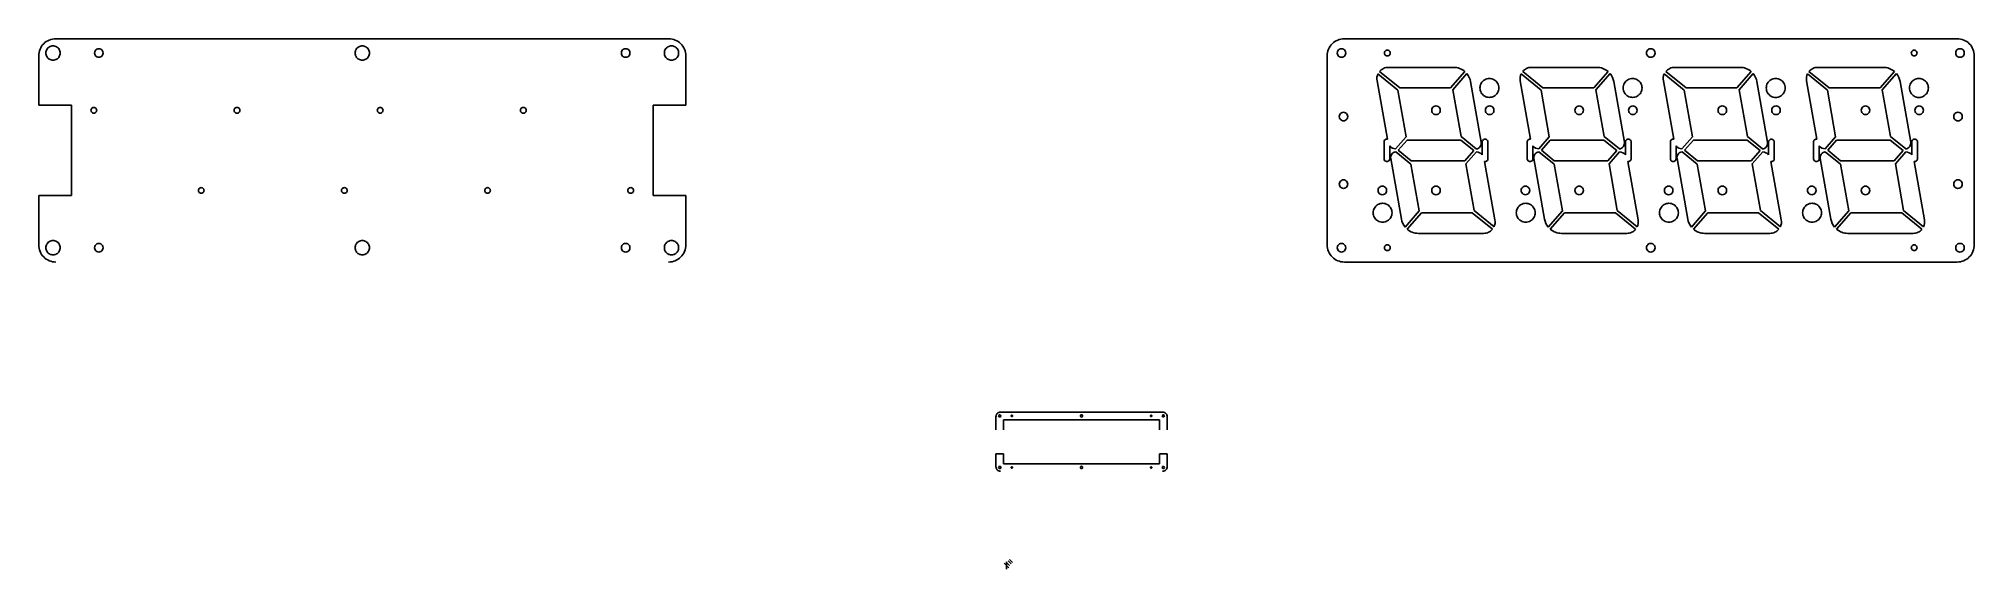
# Model space of a CAD drawing. Extents: x -1277 to 1277, y -5 to 695.
import ezdxf

# ---------------------------------------------------------------- set-up
doc = ezdxf.new("R2010")
doc.units = 0

msp = doc.modelspace()

# ---------------------------------------------------------------- linework, layer by layer
for p, q in [((-1269.227735, 690.254822), (-1270.838125, 688.791197)), ((-1267.481975, 691.56028), (-1269.227735, 690.254822)), ((-1265.612245, 692.696172), (-1267.481975, 691.56028)), ((-1263.629944, 693.6511), (-1265.612245, 692.696172)), ((-1261.54647, 694.413666), (-1263.629944, 693.6511)), ((-1259.373222, 694.97247), (-1261.54647, 694.413666)), ((-1257.121599, 695.316114), (-1259.373222, 694.97247)), ((-1254.803, 695.4332), (-1257.121599, 695.316114)), ((-445.984, 695.4332), (-1254.803, 695.4332)), ((-443.665383, 695.31612), (-445.984, 695.4332)), ((-441.413745, 694.972481), (-443.665383, 695.31612)), ((-439.240484, 694.41368), (-441.413745, 694.972481)), ((-437.156998, 693.651117), (-439.240484, 694.41368)), ((-435.174687, 692.69619), (-437.156998, 693.651117)), ((-433.304949, 691.560298), (-435.174687, 692.69619)), ((-431.559183, 690.254839), (-433.304949, 691.560298)), ((-429.948787, 688.791213), (-431.559183, 690.254839)), ((431.559377, 690.254615), (429.948998, 688.791002)), ((433.305123, 691.560064), (431.559377, 690.254615)), ((435.174838, 692.69595), (433.305123, 691.560064)), ((437.157123, 693.650876), (435.174838, 692.69595)), ((439.24058, 694.413442), (437.157123, 693.650876)), ((441.413811, 694.97225), (439.24058, 694.413442)), ((443.665417, 695.315903), (441.413811, 694.97225)), ((445.984, 695.433), (443.665417, 695.315903)), ((1254.8032, 695.4332), (445.984, 695.433)), ((1257.121804, 695.316111), (1254.8032, 695.4332)), ((1259.373431, 694.972462), (1257.121804, 695.316111)), ((1261.546682, 694.413654), (1259.373431, 694.972462)), ((1263.630158, 693.651084), (1261.546682, 694.413654)), ((1265.61246, 692.696152), (1263.630158, 693.651084)), ((1267.482189, 691.560256), (1265.61246, 692.696152)), ((1269.227948, 690.254794), (1267.482189, 691.560256)), ((1270.838337, 688.791167), (1269.227948, 690.254794)), ((-1277.363021, 675.074616), (-1277.4801, 672.756)), ((-1277.4801, 672.756), (-1277.4801, 607.7481)), ((-1277.019381, 677.326253), (-1277.363021, 675.074616)), ((-1276.460581, 679.499513), (-1277.019381, 677.326253)), ((-1275.698019, 681.582996), (-1276.460581, 679.499513)), ((-1274.743093, 683.565305), (-1275.698019, 681.582996)), ((-1273.607203, 685.43504), (-1274.743093, 683.565305)), ((-1272.301747, 687.180804), (-1273.607203, 685.43504)), ((-1270.838125, 688.791197), (-1272.301747, 687.180804)), ((-1268.0276, 676.535), (-1267.946862, 677.788433)), ((-1267.946862, 675.281567), (-1268.0276, 676.535)), ((-1267.946862, 677.788433), (-1267.70474, 679.004238)), ((-1267.70474, 674.065762), (-1267.946862, 675.281567)), ((-1267.70474, 679.004238), (-1267.309195, 680.168579)), ((-1267.309195, 672.901421), (-1267.70474, 674.065762)), ((-1267.309195, 680.168579), (-1266.768191, 681.267622)), ((-1266.768191, 671.802378), (-1267.309195, 672.901421)), ((-1266.768191, 681.267622), (-1266.089689, 682.287533)), ((-1266.089689, 670.782467), (-1266.768191, 671.802378)), ((-1266.089689, 682.287533), (-1265.281652, 683.214475)), ((-1265.281652, 669.855525), (-1266.089689, 670.782467)), ((-1265.281652, 683.214475), (-1264.352042, 684.034615)), ((-1264.352042, 669.035385), (-1265.281652, 669.855525)), ((-1264.352042, 684.034615), (-1263.308821, 684.734117)), ((-1263.308821, 668.335883), (-1264.352042, 669.035385)), ((-1263.308821, 684.734117), (-1262.182184, 685.289368)), ((-1262.182184, 667.780632), (-1263.308821, 668.335883)), ((-1262.182184, 685.289368), (-1261.00766, 685.685975)), ((-1261.00766, 667.384025), (-1262.182184, 667.780632)), ((-1261.00766, 685.685975), (-1259.801211, 685.92394)), ((-1259.801211, 667.14606), (-1261.00766, 667.384025)), ((-1259.801211, 685.92394), (-1258.5788, 686.003261)), ((-1258.5788, 667.066739), (-1259.801211, 667.14606)), ((-1258.5788, 686.003261), (-1257.356389, 685.92394)), ((-1257.356389, 667.14606), (-1258.5788, 667.066739)), ((-1257.356389, 685.92394), (-1256.14994, 685.685975)), ((-1256.14994, 667.384025), (-1257.356389, 667.14606)), ((-1256.14994, 685.685975), (-1254.975416, 685.289368)), ((-1254.975416, 667.780632), (-1256.14994, 667.384025)), ((-1254.975416, 685.289368), (-1253.848779, 684.734117)), ((-1253.848779, 668.335883), (-1254.975416, 667.780632)), ((-1253.848779, 684.734117), (-1252.805558, 684.034615)), ((-1252.805558, 669.035385), (-1253.848779, 668.335883)), ((-1252.805558, 684.034615), (-1251.875948, 683.214475)), ((-1251.875948, 669.855525), (-1252.805558, 669.035385)), ((-1251.875948, 683.214475), (-1251.067911, 682.287533)), ((-1251.067911, 670.782467), (-1251.875948, 669.855525)), ((-1251.067911, 682.287533), (-1250.389409, 681.267622)), ((-1250.389409, 671.802378), (-1251.067911, 670.782467)), ((-1250.389409, 681.267622), (-1249.848405, 680.168579)), ((-1249.848405, 672.901421), (-1250.389409, 671.802378)), ((-1249.848405, 680.168579), (-1249.45286, 679.004238)), ((-1249.45286, 674.065762), (-1249.848405, 672.901421)), ((-1249.45286, 679.004238), (-1249.210738, 677.788433)), ((-1249.210738, 675.281567), (-1249.45286, 674.065762)), ((-1249.210738, 677.788433), (-1249.13, 676.535)), ((-1249.13, 676.535), (-1249.210738, 675.281567)), ((-1249.13, 676.535), (-1249.13, 676.535)), ((-1203.7786, 676.535), (-1203.582354, 678.01422)), ((-1203.582354, 675.05578), (-1203.7786, 676.535)), ((-1203.582354, 678.01422), (-1203.019058, 679.36965)), ((-1203.019058, 673.70035), (-1203.582354, 675.05578)), ((-1203.019058, 679.36965), (-1202.12687, 680.535194)), ((-1202.12687, 672.534806), (-1203.019058, 673.70035)), ((-1202.12687, 680.535194), (-1200.94395, 681.444758)), ((-1200.94395, 671.625242), (-1202.12687, 672.534806)), ((-1200.94395, 681.444758), (-1199.564785, 682.014414)), ((-1199.564785, 671.055586), (-1200.94395, 671.625242)), ((-1199.564785, 682.014414), (-1198.1093, 682.2043)), ((-1198.1093, 670.8657), (-1199.564785, 671.055586)), ((-1198.1093, 682.2043), (-1196.653815, 682.014414)), ((-1196.653815, 671.055586), (-1198.1093, 670.8657)), ((-1196.653815, 682.014414), (-1195.27465, 681.444758)), ((-1195.27465, 671.625242), (-1196.653815, 671.055586)), ((-1195.27465, 681.444758), (-1194.09173, 680.535194)), ((-1194.09173, 672.534806), (-1195.27465, 671.625242)), ((-1194.09173, 680.535194), (-1193.199542, 679.36965)), ((-1193.199542, 673.70035), (-1194.09173, 672.534806)), ((-1193.199542, 679.36965), (-1192.636246, 678.01422)), ((-1192.636246, 675.05578), (-1193.199542, 673.70035)), ((-1192.636246, 678.01422), (-1192.44, 676.535)), ((-1192.44, 676.535), (-1192.636246, 675.05578)), ((-1192.44, 676.535), (-1192.44, 676.535)), ((-859.8426, 676.535), (-859.761862, 677.788433)), ((-859.761862, 675.281567), (-859.8426, 676.535)), ((-859.761862, 677.788433), (-859.51974, 679.004238)), ((-859.51974, 674.065762), (-859.761862, 675.281567)), ((-859.51974, 679.004238), (-859.124195, 680.168579)), ((-859.124195, 672.901421), (-859.51974, 674.065762)), ((-859.124195, 680.168579), (-858.583191, 681.267622)), ((-858.583191, 671.802378), (-859.124195, 672.901421)), ((-858.583191, 681.267622), (-857.904689, 682.287533)), ((-857.904689, 670.782467), (-858.583191, 671.802378)), ((-857.904689, 682.287533), (-857.096652, 683.214475)), ((-857.096652, 669.855525), (-857.904689, 670.782467)), ((-857.096652, 683.214475), (-856.167042, 684.034615)), ((-856.167042, 669.035385), (-857.096652, 669.855525)), ((-856.167042, 684.034615), (-855.123821, 684.734117)), ((-855.123821, 668.335883), (-856.167042, 669.035385)), ((-855.123821, 684.734117), (-853.997184, 685.289368)), ((-853.997184, 667.780632), (-855.123821, 668.335883)), ((-853.997184, 685.289368), (-852.82266, 685.685975)), ((-852.82266, 667.384025), (-853.997184, 667.780632)), ((-852.82266, 685.685975), (-851.616211, 685.92394)), ((-851.616211, 667.14606), (-852.82266, 667.384025)), ((-851.616211, 685.92394), (-850.3938, 686.003261)), ((-850.3938, 667.066739), (-851.616211, 667.14606)), ((-850.3938, 686.003261), (-849.171389, 685.92394)), ((-849.171389, 667.14606), (-850.3938, 667.066739)), ((-849.171389, 685.92394), (-847.96494, 685.685975)), ((-847.96494, 667.384025), (-849.171389, 667.14606)), ((-847.96494, 685.685975), (-846.790416, 685.289368)), ((-846.790416, 667.780632), (-847.96494, 667.384025)), ((-846.790416, 685.289368), (-845.663779, 684.734117)), ((-845.663779, 668.335883), (-846.790416, 667.780632)), ((-845.663779, 684.734117), (-844.620558, 684.034615)), ((-844.620558, 669.035385), (-845.663779, 668.335883)), ((-844.620558, 684.034615), (-843.690948, 683.214475)), ((-843.690948, 669.855525), (-844.620558, 669.035385)), ((-843.690948, 683.214475), (-842.882911, 682.287533)), ((-842.882911, 670.782467), (-843.690948, 669.855525)), ((-842.882911, 682.287533), (-842.204409, 681.267622)), ((-842.204409, 671.802378), (-842.882911, 670.782467)), ((-842.204409, 681.267622), (-841.663405, 680.168579)), ((-841.663405, 672.901421), (-842.204409, 671.802378)), ((-841.663405, 680.168579), (-841.26786, 679.004238)), ((-841.26786, 674.065762), (-841.663405, 672.901421)), ((-841.26786, 679.004238), (-841.025738, 677.788433)), ((-841.025738, 675.281567), (-841.26786, 674.065762)), ((-841.025738, 677.788433), (-840.945, 676.535)), ((-840.945, 676.535), (-841.025738, 675.281567)), ((-840.945, 676.535), (-840.945, 676.535)), ((-508.34659, 676.535), (-508.150342, 678.014218)), ((-508.150345, 675.055782), (-508.34659, 676.535)), ((-507.587049, 673.700355), (-508.150345, 675.055782)), ((-508.150342, 678.014218), (-507.587045, 679.369645)), ((-506.694863, 672.534813), (-507.587049, 673.700355)), ((-507.587045, 679.369645), (-506.694858, 680.535187)), ((-505.511945, 671.625251), (-506.694863, 672.534813)), ((-506.694858, 680.535187), (-505.51194, 681.444749)), ((-504.132782, 671.055595), (-505.511945, 671.625251)), ((-505.51194, 681.444749), (-504.132777, 682.014405)), ((-502.6773, 670.86571), (-504.132782, 671.055595)), ((-504.132777, 682.014405), (-502.677295, 682.20429)), ((-501.221818, 671.055595), (-502.6773, 670.86571)), ((-502.677295, 682.20429), (-501.221813, 682.014405)), ((-499.842655, 671.625251), (-501.221818, 671.055595)), ((-501.221813, 682.014405), (-499.84265, 681.444749)), ((-498.659737, 672.534813), (-499.842655, 671.625251)), ((-499.84265, 681.444749), (-498.659732, 680.535187)), ((-497.76755, 673.700355), (-498.659737, 672.534813)), ((-498.659732, 680.535187), (-497.767546, 679.369645)), ((-497.204251, 675.055782), (-497.76755, 673.700355)), ((-497.767546, 679.369645), (-497.20425, 678.014218)), ((-497.008, 676.535), (-497.204251, 675.055782)), ((-497.20425, 678.014218), (-497.008005, 676.535)), ((-497.008005, 676.535), (-497.008, 676.535)), ((-451.6536, 676.535), (-451.572862, 677.788433)), ((-451.572862, 675.281567), (-451.6536, 676.535)), ((-451.572862, 677.788433), (-451.33074, 679.004238)), ((-451.33074, 674.065762), (-451.572862, 675.281567)), ((-451.33074, 679.004238), (-450.935195, 680.168579)), ((-450.935195, 672.901421), (-451.33074, 674.065762)), ((-450.935195, 680.168579), (-450.394191, 681.267622)), ((-450.394191, 671.802378), (-450.935195, 672.901421)), ((-450.394191, 681.267622), (-449.715689, 682.287533)), ((-449.715689, 670.782467), (-450.394191, 671.802378)), ((-449.715689, 682.287533), (-448.907652, 683.214475)), ((-448.907652, 669.855525), (-449.715689, 670.782467)), ((-448.907652, 683.214475), (-447.978042, 684.034615)), ((-447.978042, 669.035385), (-448.907652, 669.855525)), ((-447.978042, 684.034615), (-446.934821, 684.734117)), ((-446.934821, 668.335883), (-447.978042, 669.035385)), ((-446.934821, 684.734117), (-445.808184, 685.289368)), ((-445.808184, 667.780632), (-446.934821, 668.335883)), ((-445.808184, 685.289368), (-444.63366, 685.685975)), ((-444.63366, 667.384025), (-445.808184, 667.780632)), ((-444.63366, 685.685975), (-443.427211, 685.92394)), ((-443.427211, 667.14606), (-444.63366, 667.384025)), ((-443.427211, 685.92394), (-442.2048, 686.003261)), ((-442.2048, 667.066739), (-443.427211, 667.14606)), ((-442.2048, 686.003261), (-440.982389, 685.92394)), ((-440.982389, 667.14606), (-442.2048, 667.066739)), ((-440.982389, 685.92394), (-439.77594, 685.685975)), ((-439.77594, 667.384025), (-440.982389, 667.14606)), ((-439.77594, 685.685975), (-438.601416, 685.289368)), ((-438.601416, 667.780632), (-439.77594, 667.384025)), ((-438.601416, 685.289368), (-437.474779, 684.734117)), ((-437.474779, 668.335883), (-438.601416, 667.780632)), ((-437.474779, 684.734117), (-436.431558, 684.034615)), ((-436.431558, 669.035385), (-437.474779, 668.335883)), ((-436.431558, 684.034615), (-435.501948, 683.214475)), ((-435.501948, 669.855525), (-436.431558, 669.035385)), ((-435.501948, 683.214475), (-434.693911, 682.287533)), ((-434.693911, 670.782467), (-435.501948, 669.855525)), ((-434.693911, 682.287533), (-434.015409, 681.267622)), ((-434.015409, 671.802378), (-434.693911, 670.782467)), ((-434.015409, 681.267622), (-433.474405, 680.168579)), ((-433.474405, 672.901421), (-434.015409, 671.802378)), ((-433.474405, 680.168579), (-433.07886, 679.004238)), ((-433.07886, 674.065762), (-433.474405, 672.901421)), ((-433.07886, 679.004238), (-432.836738, 677.788433)), ((-432.836738, 675.281567), (-433.07886, 674.065762)), ((-432.836738, 677.788433), (-432.756, 676.535)), ((-432.756, 676.535), (-432.836738, 675.281567)), ((-432.756, 676.535), (-432.756, 676.535)), ((-428.485161, 687.180817), (-429.948787, 688.791213)), ((-427.179702, 685.435051), (-428.485161, 687.180817)), ((-426.04381, 683.565313), (-427.179702, 685.435051)), ((-425.088883, 681.583002), (-426.04381, 683.565313)), ((-424.32632, 679.499516), (-425.088883, 681.583002)), ((-423.767519, 677.326255), (-424.32632, 679.499516)), ((-423.42388, 675.074617), (-423.767519, 677.326255)), ((-423.3068, 672.756), (-423.42388, 675.074617)), ((-423.3068, 607.7481), (-423.3068, 672.756)), ((423.424097, 675.074583), (423.307, 672.756)), ((423.307, 672.756), (423.307, 423.307)), ((423.76775, 677.326189), (423.424097, 675.074583)), ((424.326558, 679.49942), (423.76775, 677.326189)), ((425.089124, 681.582877), (424.326558, 679.49942)), ((426.04405, 683.565162), (425.089124, 681.582877)), ((427.179936, 685.434877), (426.04405, 683.565162)), ((428.485385, 687.180623), (427.179936, 685.434877)), ((429.948998, 688.791002), (428.485385, 687.180623)), ((436.53541, 676.535), (436.731658, 678.014218)), ((436.731655, 675.055782), (436.53541, 676.535)), ((437.294951, 673.700355), (436.731655, 675.055782)), ((436.731658, 678.014218), (437.294955, 679.369645)), ((438.187137, 672.534813), (437.294951, 673.700355)), ((437.294955, 679.369645), (438.187142, 680.535187)), ((439.370055, 671.625251), (438.187137, 672.534813)), ((438.187142, 680.535187), (439.37006, 681.444749)), ((440.749218, 671.055595), (439.370055, 671.625251)), ((439.37006, 681.444749), (440.749223, 682.014405)), ((442.2047, 670.86571), (440.749218, 671.055595)), ((440.749223, 682.014405), (442.204705, 682.20429)), ((443.660182, 671.055595), (442.2047, 670.86571)), ((442.204705, 682.20429), (443.660187, 682.014405)), ((445.039345, 671.625251), (443.660182, 671.055595)), ((443.660187, 682.014405), (445.03935, 681.444749)), ((446.222263, 672.534813), (445.039345, 671.625251)), ((445.03935, 681.444749), (446.222268, 680.535187)), ((447.11445, 673.700355), (446.222263, 672.534813)), ((446.222268, 680.535187), (447.114454, 679.369645)), ((447.677749, 675.055782), (447.11445, 673.700355)), ((447.114454, 679.369645), (447.67775, 678.014218)), ((447.874, 676.535), (447.677749, 675.055782)), ((447.67775, 678.014218), (447.873995, 676.535)), ((447.873995, 676.535), (447.874, 676.535)), ((498.89795, 676.535), (499.027448, 677.522371)), ((499.027448, 675.547629), (498.89795, 676.535)), ((499.027448, 677.522371), (499.402259, 678.427362)), ((499.402259, 674.642638), (499.027448, 675.547629)), ((499.402259, 678.427362), (499.996912, 679.205745)), ((499.996912, 673.864255), (499.402259, 674.642638)), ((499.996912, 679.205745), (500.785936, 679.813292)), ((500.785936, 673.256708), (499.996912, 673.864255)), ((500.785936, 679.813292), (501.706186, 680.193831)), ((501.706186, 672.876169), (500.785936, 673.256708)), ((501.706186, 680.193831), (502.677475, 680.320678)), ((502.677475, 672.749322), (501.706186, 672.876169)), ((502.677475, 680.320678), (503.648764, 680.193831)), ((503.648764, 672.876169), (502.677475, 672.749322)), ((503.648764, 680.193831), (504.569014, 679.813292)), ((504.569014, 673.256708), (503.648764, 672.876169)), ((504.569014, 679.813292), (505.358038, 679.205745)), ((505.358038, 673.864255), (504.569014, 673.256708)), ((505.358038, 679.205745), (505.952691, 678.427362)), ((505.952691, 674.642638), (505.358038, 673.864255)), ((505.952691, 678.427362), (506.327502, 677.522371)), ((506.327502, 675.547629), (505.952691, 674.642638)), ((506.327502, 677.522371), (506.457, 676.535)), ((506.457, 676.535), (506.327502, 675.547629)), ((506.457, 676.535), (506.457, 676.535)), ((844.72441, 676.535), (844.920658, 678.014218)), ((844.920655, 675.055782), (844.72441, 676.535)), ((845.483951, 673.700355), (844.920655, 675.055782)), ((844.920658, 678.014218), (845.483955, 679.369645)), ((846.376137, 672.534813), (845.483951, 673.700355)), ((845.483955, 679.369645), (846.376142, 680.535187)), ((847.559055, 671.625251), (846.376137, 672.534813)), ((846.376142, 680.535187), (847.55906, 681.444749)), ((848.938218, 671.055595), (847.559055, 671.625251)), ((847.55906, 681.444749), (848.938223, 682.014405)), ((850.3937, 670.86571), (848.938218, 671.055595)), ((848.938223, 682.014405), (850.393705, 682.20429)), ((851.849182, 671.055595), (850.3937, 670.86571)), ((850.393705, 682.20429), (851.849187, 682.014405)), ((853.228345, 671.625251), (851.849182, 671.055595)), ((851.849187, 682.014405), (853.22835, 681.444749)), ((854.411263, 672.534813), (853.228345, 671.625251)), ((853.22835, 681.444749), (854.411268, 680.535187)), ((855.30345, 673.700355), (854.411263, 672.534813)), ((854.411268, 680.535187), (855.303454, 679.369645)), ((855.866749, 675.055782), (855.30345, 673.700355)), ((855.303454, 679.369645), (855.86675, 678.014218)), ((856.063, 676.535), (855.866749, 675.055782)), ((855.86675, 678.014218), (856.062995, 676.535)), ((856.062995, 676.535), (856.063, 676.535)), ((1194.3309, 676.535), (1194.461731, 677.521151)), ((1194.461731, 675.548849), (1194.3309, 676.535)), ((1194.461731, 677.521151), (1194.837263, 678.424775)), ((1194.837264, 674.645225), (1194.461731, 675.548849)), ((1194.837263, 678.424775), (1195.432058, 679.201808)), ((1195.432058, 673.868192), (1194.837264, 674.645225)), ((1195.432058, 679.201808), (1196.220675, 679.808187)), ((1196.220675, 673.261814), (1195.432058, 673.868192)), ((1196.220675, 679.808187), (1197.140122, 680.18796)), ((1197.140123, 672.882041), (1196.220675, 673.261814)), ((1197.140122, 680.18796), (1198.11045, 680.314551)), ((1198.11045, 672.75545), (1197.140123, 672.882041)), ((1198.11045, 680.314551), (1199.080778, 680.18796)), ((1199.080777, 672.882041), (1198.11045, 672.75545)), ((1200.000225, 673.261814), (1199.080777, 672.882041)), ((1199.080778, 680.18796), (1200.000225, 679.808187)), ((1200.000225, 679.808187), (1200.788842, 679.201808)), ((1200.788842, 673.868192), (1200.000225, 673.261814)), ((1200.788842, 679.201808), (1201.383637, 678.424775)), ((1201.383636, 674.645225), (1200.788842, 673.868192)), ((1201.759169, 675.548849), (1201.383636, 674.645225)), ((1201.383637, 678.424775), (1201.759169, 677.521151)), ((1201.759169, 677.521151), (1201.89, 676.535)), ((1201.89, 676.535), (1201.759169, 675.548849)), ((1201.89, 676.535), (1201.89, 676.535)), ((1252.9114, 676.535), (1253.107645, 678.014221)), ((1253.107646, 675.05578), (1252.9114, 676.535)), ((1253.107645, 678.014221), (1253.670942, 679.36965)), ((1253.670942, 673.70035), (1253.107646, 675.05578)), ((1253.670942, 679.36965), (1254.56313, 680.535195)), ((1254.56313, 672.534806), (1253.670942, 673.70035)), ((1254.56313, 680.535195), (1255.74605, 681.444759)), ((1255.74605, 671.625242), (1254.56313, 672.534806)), ((1255.74605, 681.444759), (1257.125215, 682.014415)), ((1257.125215, 671.055586), (1255.74605, 671.625242)), ((1257.125215, 682.014415), (1258.5807, 682.204301)), ((1258.5807, 670.8657), (1257.125215, 671.055586)), ((1258.5807, 682.204301), (1260.036185, 682.014415)), ((1260.036185, 671.055586), (1258.5807, 670.8657)), ((1260.036185, 682.014415), (1261.41535, 681.444759)), ((1261.41535, 671.625242), (1260.036185, 671.055586)), ((1261.41535, 681.444759), (1262.59827, 680.535195)), ((1262.59827, 672.534806), (1261.41535, 671.625242)), ((1262.59827, 680.535195), (1263.490458, 679.36965)), ((1263.490458, 673.70035), (1262.59827, 672.534806)), ((1263.490458, 679.36965), (1264.053755, 678.014221)), ((1264.053754, 675.05578), (1263.490458, 673.70035)), ((1264.25, 676.535), (1264.053754, 675.05578)), ((1264.053755, 678.014221), (1264.25, 676.535)), ((1264.25, 676.535), (1264.25, 676.535)), ((1272.301958, 687.180771), (1270.838337, 688.791167)), ((1273.607412, 685.435006), (1272.301958, 687.180771)), ((1274.7433, 683.565272), (1273.607412, 685.435006)), ((1275.698223, 681.582965), (1274.7433, 683.565272)), ((1276.460784, 679.499486), (1275.698223, 681.582965)), ((1277.019583, 677.326233), (1276.460784, 679.499486)), ((1277.363221, 675.074605), (1277.019583, 677.326233)), ((1277.4803, 672.756), (1277.363221, 675.074605)), ((1277.4803, 423.307), (1277.4803, 672.756)), ((488.898742, 642.206603), (489.02743, 644.512656)), ((489.12519, 639.89459), (488.898742, 642.206603)), ((489.02743, 644.512656), (489.505864, 646.772201)), ((502.73309, 562.72019), (489.12519, 639.89459)), ((489.505864, 646.772201), (490.32865, 648.94469)), ((490.32865, 648.94469), (516.62565, 627.58369)), ((492.3662, 652.1582), (493.506492, 653.390051)), ((519.1214, 630.425), (492.3662, 652.1582)), ((493.506492, 653.390051), (494.764218, 654.478464)), ((494.764218, 654.478464), (496.125743, 655.417025)), ((496.125743, 655.417025), (497.577435, 656.199321)), ((497.577435, 656.199321), (499.10566, 656.818937)), ((499.10566, 656.818937), (500.696785, 657.26946)), ((500.696785, 657.26946), (502.337176, 657.544475)), ((502.337176, 657.544475), (504.0132, 657.63757)), ((504.0132, 657.63757), (590.1803, 657.63757)), ((605.127, 652.015), (586.162, 630.425)), ((589.09792, 628.03999), (607.76012, 649.28519)), ((590.1803, 657.63757), (592.231768, 657.544627)), ((592.231768, 657.544627), (594.254085, 657.268708)), ((594.254085, 657.268708), (596.235663, 656.814173)), ((596.235663, 656.814173), (598.164913, 656.185379)), ((598.164913, 656.185379), (600.03025, 655.386687)), ((600.03025, 655.386687), (601.820085, 654.422456)), ((601.820085, 654.422456), (603.522831, 653.297043)), ((603.522831, 653.297043), (605.1269, 652.01481)), ((605.1269, 652.01481), (605.127, 652.015)), ((607.76012, 649.28519), (609.439609, 646.932471)), ((609.439609, 646.932471), (610.801325, 644.39576)), ((610.801325, 644.39576), (611.830668, 641.706965)), ((611.830668, 641.706965), (612.51304, 638.89799)), ((612.513, 638.898), (626.6476, 558.737)), ((612.51304, 638.89799), (612.513, 638.898)), ((627.512363, 638.004598), (628.578964, 639.225384)), ((628.578964, 639.225384), (629.805466, 640.305382)), ((629.805466, 640.305382), (631.181375, 641.226415)), ((631.181375, 641.226415), (632.666968, 641.957471)), ((632.666968, 641.957471), (634.215524, 642.479654)), ((634.215524, 642.479654), (635.806056, 642.792963)), ((635.806056, 642.792963), (637.417575, 642.8974)), ((637.417575, 642.8974), (639.029094, 642.792963)), ((639.029094, 642.792963), (640.619626, 642.479654)), ((640.619626, 642.479654), (642.168182, 641.957471)), ((642.168182, 641.957471), (643.653775, 641.226415)), ((643.653775, 641.226415), (645.029684, 640.305382)), ((645.029684, 640.305382), (646.256186, 639.225384)), ((646.256186, 639.225384), (647.322786, 638.004598)), ((677.874742, 642.206603), (678.00343, 644.512656)), ((678.10119, 639.89459), (677.874742, 642.206603)), ((678.00343, 644.512656), (678.481864, 646.772201)), ((691.70909, 562.72019), (678.10119, 639.89459)), ((678.481864, 646.772201), (679.30465, 648.94469)), ((679.30465, 648.94469), (705.60165, 627.58369)), ((681.3432, 652.1582), (682.483492, 653.390051)), ((708.0984, 630.425), (681.3432, 652.1582)), ((682.483492, 653.390051), (683.741218, 654.478464)), ((683.741218, 654.478464), (685.102743, 655.417025)), ((685.102743, 655.417025), (686.554435, 656.199321)), ((686.554435, 656.199321), (688.08266, 656.818937)), ((688.08266, 656.818937), (689.673785, 657.26946)), ((689.673785, 657.26946), (691.314176, 657.544475)), ((691.314176, 657.544475), (692.9902, 657.63757)), ((692.9902, 657.63757), (779.1573, 657.63757)), ((794.103, 652.015), (775.139, 630.425)), ((778.07492, 628.03999), (796.73712, 649.28519)), ((779.1573, 657.63757), (781.208768, 657.544627)), ((781.208768, 657.544627), (783.231085, 657.268708)), ((783.231085, 657.268708), (785.212663, 656.814173)), ((785.212663, 656.814173), (787.141913, 656.185379)), ((787.141913, 656.185379), (789.00725, 655.386687)), ((789.00725, 655.386687), (790.797085, 654.422456)), ((790.797085, 654.422456), (792.499831, 653.297043)), ((792.499831, 653.297043), (794.1039, 652.01481)), ((794.1039, 652.01481), (794.103, 652.015)), ((796.73712, 649.28519), (798.416609, 646.932471)), ((798.416609, 646.932471), (799.778325, 644.39576)), ((799.778325, 644.39576), (800.807668, 641.706965)), ((800.807668, 641.706965), (801.49004, 638.89799)), ((801.49, 638.898), (815.6246, 558.737)), ((801.49004, 638.89799), (801.49, 638.898)), ((816.488363, 638.004598), (817.554964, 639.225384)), ((817.554964, 639.225384), (818.781466, 640.305382)), ((818.781466, 640.305382), (820.157375, 641.226415)), ((820.157375, 641.226415), (821.642968, 641.957471)), ((821.642968, 641.957471), (823.191524, 642.479654)), ((823.191524, 642.479654), (824.782056, 642.792963)), ((824.782056, 642.792963), (826.393575, 642.8974)), ((826.393575, 642.8974), (828.005094, 642.792963)), ((828.005094, 642.792963), (829.595626, 642.479654)), ((829.595626, 642.479654), (831.144182, 641.957471)), ((831.144182, 641.957471), (832.629775, 641.226415)), ((832.629775, 641.226415), (834.005684, 640.305382)), ((834.005684, 640.305382), (835.232186, 639.225384)), ((835.232186, 639.225384), (836.298786, 638.004598)), ((866.851744, 642.206604), (866.980435, 644.512657)), ((867.07819, 639.89459), (866.851744, 642.206604)), ((866.980435, 644.512657), (867.458871, 646.772202)), ((880.68609, 562.72019), (867.07819, 639.89459)), ((867.458871, 646.772202), (868.28166, 648.94469)), ((868.28166, 648.94469), (894.57866, 627.58369)), ((870.3192, 652.1582), (871.459492, 653.390051)), ((897.0744, 630.425), (870.3192, 652.1582)), ((871.459492, 653.390051), (872.717218, 654.478464)), ((872.717218, 654.478464), (874.078743, 655.417025)), ((874.078743, 655.417025), (875.530435, 656.199321)), ((875.530435, 656.199321), (877.05866, 656.818937)), ((877.05866, 656.818937), (878.649785, 657.26946)), ((878.649785, 657.26946), (880.290176, 657.544475)), ((880.290176, 657.544475), (881.9662, 657.63757)), ((881.9662, 657.63757), (968.1333, 657.63757)), ((983.08, 652.015), (964.115, 630.425)), ((967.05085, 628.03999), (985.71305, 649.28519)), ((968.1333, 657.63757), (970.184768, 657.544627)), ((970.184768, 657.544627), (972.207085, 657.268708)), ((972.207085, 657.268708), (974.188663, 656.814173)), ((974.188663, 656.814173), (976.117913, 656.185379)), ((976.117913, 656.185379), (977.98325, 655.386687)), ((977.98325, 655.386687), (979.773085, 654.422456)), ((979.773085, 654.422456), (981.475831, 653.297043)), ((981.475831, 653.297043), (983.0799, 652.01481)), ((983.0799, 652.01481), (983.08, 652.015)), ((985.71305, 649.28519), (987.392539, 646.932471)), ((987.392539, 646.932471), (988.754255, 644.39576)), ((988.754255, 644.39576), (989.783598, 641.706965)), ((989.783598, 641.706965), (990.46597, 638.89799)), ((990.46597, 638.89799), (990.466, 638.898)), ((990.466, 638.898), (1004.6005, 558.737)), ((1005.4497, 638.023536), (1006.516315, 639.24815)), ((1006.516315, 639.24815), (1007.743623, 640.331712)), ((1007.743623, 640.331712), (1009.121108, 641.255927)), ((1009.121108, 641.255927), (1010.608862, 641.989566)), ((1010.608862, 641.989566), (1012.159922, 642.513594)), ((1012.159922, 642.513594), (1013.753185, 642.828011)), ((1013.753185, 642.828011), (1015.36755, 642.932816)), ((1015.36755, 642.932816), (1016.981915, 642.828011)), ((1016.981915, 642.828011), (1018.575178, 642.513594)), ((1018.575178, 642.513594), (1020.126238, 641.989566)), ((1020.126238, 641.989566), (1021.613992, 641.255927)), ((1021.613992, 641.255927), (1022.991477, 640.331712)), ((1022.991477, 640.331712), (1024.218785, 639.24815)), ((1024.218785, 639.24815), (1025.2854, 638.023536)), ((1055.828737, 642.2066), (1055.957411, 644.512652)), ((1056.0552, 639.89459), (1055.828737, 642.2066)), ((1055.957411, 644.512652), (1056.435829, 646.772198)), ((1069.6631, 562.72019), (1056.0552, 639.89459)), ((1056.435829, 646.772198), (1057.2586, 648.94469)), ((1057.2586, 648.94469), (1083.5556, 627.58369)), ((1059.2993, 652.1584), (1060.439592, 653.390251)), ((1086.0545, 630.4252), (1059.2993, 652.1584)), ((1060.439592, 653.390251), (1061.697318, 654.478664)), ((1061.697318, 654.478664), (1063.058843, 655.417225)), ((1063.058843, 655.417225), (1064.510535, 656.199521)), ((1064.510535, 656.199521), (1066.03876, 656.819137)), ((1066.03876, 656.819137), (1067.629885, 657.26966)), ((1067.629885, 657.26966), (1069.270276, 657.544675)), ((1069.270276, 657.544675), (1070.9463, 657.63777)), ((1070.9463, 657.63777), (1157.1134, 657.63777)), ((1172.06, 652.015), (1153.0951, 630.4252)), ((1156.0248, 628.03999), (1174.687, 649.28519)), ((1157.1134, 657.63777), (1159.164868, 657.544827)), ((1159.164868, 657.544827), (1161.187185, 657.268908)), ((1161.187185, 657.268908), (1163.168763, 656.814373)), ((1163.168763, 656.814373), (1165.098013, 656.185579)), ((1165.098013, 656.185579), (1166.96335, 655.386887)), ((1166.96335, 655.386887), (1168.753185, 654.422656)), ((1168.753185, 654.422656), (1170.455931, 653.297243)), ((1170.455931, 653.297243), (1172.06, 652.01501)), ((1172.06, 652.01501), (1172.06, 652.015)), ((1174.687, 649.28519), (1176.36651, 646.932476)), ((1176.36651, 646.932476), (1177.728247, 644.395767)), ((1177.728247, 644.395767), (1178.75761, 641.706969)), ((1178.75761, 641.706969), (1179.44, 638.89799)), ((1179.44, 638.898), (1193.5745, 558.737)), ((1179.44, 638.89799), (1179.44, 638.898)), ((1194.4297, 638.023536), (1195.496315, 639.24815)), ((1195.496315, 639.24815), (1196.723623, 640.331712)), ((1196.723623, 640.331712), (1198.101108, 641.255927)), ((1198.101108, 641.255927), (1199.588862, 641.989566)), ((1199.588862, 641.989566), (1201.139922, 642.513594)), ((1201.139922, 642.513594), (1202.733185, 642.828011)), ((1202.733185, 642.828011), (1204.34755, 642.932816)), ((1204.34755, 642.932816), (1205.961915, 642.828011)), ((1205.961915, 642.828011), (1207.555178, 642.513594)), ((1207.555178, 642.513594), (1209.106238, 641.989566)), ((1209.106238, 641.989566), (1210.593992, 641.255927)), ((1210.593992, 641.255927), (1211.971477, 640.331712)), ((1211.971477, 640.331712), (1213.198785, 639.24815)), ((1213.198785, 639.24815), (1214.2654, 638.023536)), ((516.62565, 627.58369), (527.51725, 565.81439)), ((586.162, 630.425), (519.1214, 630.425)), ((599.98952, 566.27069), (589.09792, 628.03999)), ((624.94515, 630.425), (625.054842, 632.077089)), ((625.054833, 628.772911), (624.94515, 630.425)), ((625.376888, 627.170731), (625.054833, 628.772911)), ((625.054842, 632.077089), (625.376902, 633.679269)), ((625.90082, 625.636635), (625.376888, 627.170731)), ((625.376902, 633.679269), (625.900839, 635.213365)), ((626.616135, 624.1888), (625.90082, 625.636635)), ((625.900839, 635.213365), (626.616157, 636.6612)), ((627.512339, 622.845402), (626.616135, 624.1888)), ((626.616157, 636.6612), (627.512363, 638.004598)), ((628.578939, 621.624616), (627.512339, 622.845402)), ((629.805441, 620.544618), (628.578939, 621.624616)), ((631.18135, 619.623585), (629.805441, 620.544618)), ((632.666943, 618.892529), (631.18135, 619.623585)), ((634.215499, 618.370346), (632.666943, 618.892529)), ((635.806031, 618.057037), (634.215499, 618.370346)), ((637.41755, 617.9526), (635.806031, 618.057037)), ((639.029069, 618.057037), (637.41755, 617.9526)), ((640.619601, 618.370346), (639.029069, 618.057037)), ((642.168157, 618.892529), (640.619601, 618.370346)), ((643.65375, 619.623585), (642.168157, 618.892529)), ((645.029659, 620.544618), (643.65375, 619.623585)), ((646.256162, 621.624616), (645.029659, 620.544618)), ((647.322763, 622.845402), (646.256162, 621.624616)), ((648.218971, 624.1888), (647.322763, 622.845402)), ((647.322786, 638.004598), (648.21899, 636.6612)), ((648.934292, 625.636635), (648.218971, 624.1888)), ((648.21899, 636.6612), (648.934305, 635.213365)), ((649.458233, 627.170731), (648.934292, 625.636635)), ((648.934305, 635.213365), (649.458237, 633.679269)), ((649.7803, 628.772911), (649.458233, 627.170731)), ((649.458237, 633.679269), (649.780292, 632.077089)), ((649.780292, 632.077089), (649.889975, 630.425)), ((649.89, 630.425), (649.7803, 628.772911)), ((649.889975, 630.425), (649.89, 630.425)), ((705.60165, 627.58369), (716.49325, 565.81439)), ((775.139, 630.425), (708.0984, 630.425)), ((788.96652, 566.27069), (778.07492, 628.03999)), ((813.92115, 630.425), (814.030842, 632.077089)), ((814.030833, 628.772911), (813.92115, 630.425)), ((814.352888, 627.170731), (814.030833, 628.772911)), ((814.030842, 632.077089), (814.352902, 633.679269)), ((814.87682, 625.636635), (814.352888, 627.170731)), ((814.352902, 633.679269), (814.876839, 635.213365)), ((815.592135, 624.1888), (814.87682, 625.636635)), ((814.876839, 635.213365), (815.592157, 636.6612)), ((816.488339, 622.845402), (815.592135, 624.1888)), ((815.592157, 636.6612), (816.488363, 638.004598)), ((817.554939, 621.624616), (816.488339, 622.845402)), ((818.781441, 620.544618), (817.554939, 621.624616)), ((820.15735, 619.623585), (818.781441, 620.544618)), ((821.642943, 618.892529), (820.15735, 619.623585)), ((823.191499, 618.370346), (821.642943, 618.892529)), ((824.782031, 618.057037), (823.191499, 618.370346)), ((826.39355, 617.9526), (824.782031, 618.057037)), ((828.005069, 618.057037), (826.39355, 617.9526)), ((829.595601, 618.370346), (828.005069, 618.057037)), ((831.144157, 618.892529), (829.595601, 618.370346)), ((832.62975, 619.623585), (831.144157, 618.892529)), ((834.005659, 620.544618), (832.62975, 619.623585)), ((835.232162, 621.624616), (834.005659, 620.544618)), ((836.298763, 622.845402), (835.232162, 621.624616)), ((837.194971, 624.1888), (836.298763, 622.845402)), ((836.298786, 638.004598), (837.19499, 636.6612)), ((837.910292, 625.636635), (837.194971, 624.1888)), ((837.19499, 636.6612), (837.910305, 635.213365)), ((838.434233, 627.170731), (837.910292, 625.636635)), ((837.910305, 635.213365), (838.434237, 633.679269)), ((838.7563, 628.772911), (838.434233, 627.170731)), ((838.434237, 633.679269), (838.756292, 632.077089)), ((838.756292, 632.077089), (838.865975, 630.425)), ((838.866, 630.425), (838.7563, 628.772911)), ((838.865975, 630.425), (838.866, 630.425)), ((894.57866, 627.58369), (905.47026, 565.81439)), ((964.115, 630.425), (897.0744, 630.425)), ((977.94245, 566.27069), (967.05085, 628.03999)), ((1002.8951, 630.425), (1003.000503, 632.080455)), ((1003.000503, 628.769545), (1002.8951, 630.425)), ((1003.000503, 632.080455), (1003.31918, 633.68633)), ((1003.31918, 627.16367), (1003.000503, 628.769545)), ((1003.31918, 633.68633), (1003.840617, 635.224332)), ((1003.840617, 625.625668), (1003.31918, 627.16367)), ((1003.840617, 635.224332), (1004.554295, 636.676165)), ((1004.554295, 624.173835), (1003.840617, 625.625668)), ((1004.554295, 636.676165), (1005.4497, 638.023536)), ((1005.4497, 622.826464), (1004.554295, 624.173835)), ((1006.516315, 621.60185), (1005.4497, 622.826464)), ((1007.743623, 620.518288), (1006.516315, 621.60185)), ((1009.121108, 619.594073), (1007.743623, 620.518288)), ((1010.608862, 618.860434), (1009.121108, 619.594073)), ((1012.159922, 618.336406), (1010.608862, 618.860434)), ((1013.753185, 618.021989), (1012.159922, 618.336406)), ((1015.36755, 617.917184), (1013.753185, 618.021989)), ((1016.981915, 618.021989), (1015.36755, 617.917184)), ((1018.575178, 618.336406), (1016.981915, 618.021989)), ((1020.126238, 618.860434), (1018.575178, 618.336406)), ((1021.613992, 619.594073), (1020.126238, 618.860434)), ((1022.991477, 620.518288), (1021.613992, 619.594073)), ((1024.218785, 621.60185), (1022.991477, 620.518288)), ((1025.2854, 622.826464), (1024.218785, 621.60185)), ((1025.2854, 638.023536), (1026.180805, 636.676165)), ((1026.180805, 624.173835), (1025.2854, 622.826464)), ((1026.180805, 636.676165), (1026.894483, 635.224332)), ((1026.894483, 625.625668), (1026.180805, 624.173835)), ((1026.894483, 635.224332), (1027.41592, 633.68633)), ((1027.41592, 627.16367), (1026.894483, 625.625668)), ((1027.41592, 633.68633), (1027.734597, 632.080455)), ((1027.734597, 628.769545), (1027.41592, 627.16367)), ((1027.734597, 632.080455), (1027.84, 630.425)), ((1027.84, 630.425), (1027.734597, 628.769545)), ((1027.84, 630.425), (1027.84, 630.425)), ((1083.5556, 627.58369), (1094.4472, 565.81439)), ((1153.0951, 630.4252), (1086.0545, 630.4252)), ((1166.9164, 566.27069), (1156.0248, 628.03999)), ((1191.8751, 630.425), (1191.980503, 632.080455)), ((1191.980503, 628.769545), (1191.8751, 630.425)), ((1191.980503, 632.080455), (1192.29918, 633.68633)), ((1192.29918, 627.16367), (1191.980503, 628.769545)), ((1192.29918, 633.68633), (1192.820617, 635.224332)), ((1192.820617, 625.625668), (1192.29918, 627.16367)), ((1192.820617, 635.224332), (1193.534295, 636.676165)), ((1193.534295, 624.173835), (1192.820617, 625.625668)), ((1193.534295, 636.676165), (1194.4297, 638.023536)), ((1194.4297, 622.826464), (1193.534295, 624.173835)), ((1195.496315, 621.60185), (1194.4297, 622.826464)), ((1196.723623, 620.518288), (1195.496315, 621.60185)), ((1198.101108, 619.594073), (1196.723623, 620.518288)), ((1199.588862, 618.860434), (1198.101108, 619.594073)), ((1201.139922, 618.336406), (1199.588862, 618.860434)), ((1202.733185, 618.021989), (1201.139922, 618.336406)), ((1204.34755, 617.917184), (1202.733185, 618.021989)), ((1205.961915, 618.021989), (1204.34755, 617.917184)), ((1207.555178, 618.336406), (1205.961915, 618.021989)), ((1209.106238, 618.860434), (1207.555178, 618.336406)), ((1210.593992, 619.594073), (1209.106238, 618.860434)), ((1211.971477, 620.518288), (1210.593992, 619.594073)), ((1213.198785, 621.60185), (1211.971477, 620.518288)), ((1214.2654, 622.826464), (1213.198785, 621.60185)), ((1214.2654, 638.023536), (1215.160805, 636.676165)), ((1215.160805, 624.173835), (1214.2654, 622.826464)), ((1215.160805, 636.676165), (1215.874483, 635.224332)), ((1215.874483, 625.625668), (1215.160805, 624.173835)), ((1215.874483, 635.224332), (1216.39592, 633.68633)), ((1216.39592, 627.16367), (1215.874483, 625.625668)), ((1216.39592, 633.68633), (1216.714597, 632.080455)), ((1216.714597, 628.769545), (1216.39592, 627.16367)), ((1216.714597, 632.080455), (1216.82, 630.425)), ((1216.82, 630.425), (1216.714597, 628.769545)), ((1216.82, 630.425), (1216.82, 630.425)), ((-1277.4801, 607.7481), (-1234.3935, 607.7481)), ((-1234.3935, 607.7481), (-1234.3935, 488.315)), ((-1208.499, 600.945), (-1208.371439, 601.934144)), ((-1208.371439, 599.955856), (-1208.499, 600.945)), ((-1208.371439, 601.934144), (-1207.997677, 602.841123)), ((-1207.997677, 599.048877), (-1208.371439, 599.955856)), ((-1207.997677, 602.841123), (-1207.403229, 603.621469)), ((-1207.403229, 598.268531), (-1207.997677, 599.048877)), ((-1207.403229, 603.621469), (-1206.61361, 604.230715)), ((-1206.61361, 597.659285), (-1207.403229, 598.268531)), ((-1206.61361, 604.230715), (-1205.692189, 604.61237)), ((-1205.692189, 597.27763), (-1206.61361, 597.659285)), ((-1205.692189, 604.61237), (-1204.7195, 604.739589)), ((-1204.7195, 597.150411), (-1205.692189, 597.27763)), ((-1204.7195, 604.739589), (-1203.746811, 604.61237)), ((-1203.746811, 597.27763), (-1204.7195, 597.150411)), ((-1203.746811, 604.61237), (-1202.82539, 604.230715)), ((-1202.82539, 597.659285), (-1203.746811, 597.27763)), ((-1202.82539, 604.230715), (-1202.035771, 603.621469)), ((-1202.035771, 598.268531), (-1202.82539, 597.659285)), ((-1202.035771, 603.621469), (-1201.441323, 602.841123)), ((-1201.441323, 599.048877), (-1202.035771, 598.268531)), ((-1201.441323, 602.841123), (-1201.067561, 601.934144)), ((-1201.067561, 599.955856), (-1201.441323, 599.048877)), ((-1201.067561, 601.934144), (-1200.94, 600.945)), ((-1200.94, 600.945), (-1201.067561, 599.955856)), ((-1200.94, 600.945), (-1200.94, 600.945)), ((-1019.5291, 600.945), (-1019.398269, 601.931151)), ((-1019.398269, 599.958849), (-1019.5291, 600.945)), ((-1019.398269, 601.931151), (-1019.022736, 602.834775)), ((-1019.022736, 599.055225), (-1019.398269, 599.958849)), ((-1019.022736, 602.834775), (-1018.427942, 603.611808)), ((-1018.427942, 598.278192), (-1019.022736, 599.055225)), ((-1018.427942, 603.611808), (-1017.639325, 604.218186)), ((-1017.639325, 597.671814), (-1018.427942, 598.278192)), ((-1017.639325, 604.218186), (-1016.719877, 604.597959)), ((-1016.719877, 597.292041), (-1017.639325, 597.671814)), ((-1016.719877, 604.597959), (-1015.74955, 604.72455)), ((-1015.74955, 597.16545), (-1016.719877, 597.292041)), ((-1015.74955, 604.72455), (-1014.779223, 604.597959)), ((-1014.779223, 597.292041), (-1015.74955, 597.16545)), ((-1014.779223, 604.597959), (-1013.859775, 604.218186)), ((-1013.859775, 597.671814), (-1014.779223, 597.292041)), ((-1013.859775, 604.218186), (-1013.071158, 603.611808)), ((-1013.071158, 598.278192), (-1013.859775, 597.671814)), ((-1013.071158, 603.611808), (-1012.476364, 602.834775)), ((-1012.476364, 599.055225), (-1013.071158, 598.278192)), ((-1012.476364, 602.834775), (-1012.100831, 601.931151)), ((-1012.100831, 599.958849), (-1012.476364, 599.055225)), ((-1012.100831, 601.931151), (-1011.97, 600.945)), ((-1011.97, 600.945), (-1012.100831, 599.958849)), ((-1011.97, 600.945), (-1011.97, 600.945)), ((-830.55105, 600.945), (-830.421552, 601.932371)), ((-830.421552, 599.957629), (-830.55105, 600.945)), ((-830.421552, 601.932371), (-830.046741, 602.837362)), ((-830.046741, 599.052638), (-830.421552, 599.957629)), ((-830.046741, 602.837362), (-829.452088, 603.615745)), ((-829.452088, 598.274255), (-830.046741, 599.052638)), ((-829.452088, 603.615745), (-828.663064, 604.223292)), ((-828.663064, 597.666708), (-829.452088, 598.274255)), ((-828.663064, 604.223292), (-827.742814, 604.603831)), ((-827.742814, 597.286169), (-828.663064, 597.666708)), ((-827.742814, 604.603831), (-826.771525, 604.730678)), ((-826.771525, 597.159322), (-827.742814, 597.286169)), ((-826.771525, 604.730678), (-825.800236, 604.603831)), ((-825.800236, 597.286169), (-826.771525, 597.159322)), ((-825.800236, 604.603831), (-824.879986, 604.223292)), ((-824.879986, 597.666708), (-825.800236, 597.286169)), ((-824.879986, 604.223292), (-824.090962, 603.615745)), ((-824.090962, 598.274255), (-824.879986, 597.666708)), ((-824.090962, 603.615745), (-823.496309, 602.837362)), ((-823.496309, 599.052638), (-824.090962, 598.274255)), ((-823.496309, 602.837362), (-823.121498, 601.932371)), ((-823.121498, 599.957629), (-823.496309, 599.052638)), ((-823.121498, 601.932371), (-822.992, 600.945)), ((-822.992, 600.945), (-823.121498, 599.957629)), ((-822.992, 600.945), (-822.992, 600.945)), ((-641.57505, 600.945), (-641.445552, 601.932371)), ((-641.445552, 599.957629), (-641.57505, 600.945)), ((-641.445552, 601.932371), (-641.070741, 602.837362)), ((-641.070741, 599.052638), (-641.445552, 599.957629)), ((-641.070741, 602.837362), (-640.476088, 603.615745)), ((-640.476088, 598.274255), (-641.070741, 599.052638)), ((-640.476088, 603.615745), (-639.687064, 604.223292)), ((-639.687064, 597.666708), (-640.476088, 598.274255)), ((-639.687064, 604.223292), (-638.766814, 604.603831)), ((-638.766814, 597.286169), (-639.687064, 597.666708)), ((-638.766814, 604.603831), (-637.795525, 604.730678)), ((-637.795525, 597.159322), (-638.766814, 597.286169)), ((-637.795525, 604.730678), (-636.824236, 604.603831)), ((-636.824236, 597.286169), (-637.795525, 597.159322)), ((-636.824236, 604.603831), (-635.903986, 604.223292)), ((-635.903986, 597.666708), (-636.824236, 597.286169)), ((-635.903986, 604.223292), (-635.114962, 603.615745)), ((-635.114962, 598.274255), (-635.903986, 597.666708)), ((-635.114962, 603.615745), (-634.520309, 602.837362)), ((-634.520309, 599.052638), (-635.114962, 598.274255)), ((-634.520309, 602.837362), (-634.145498, 601.932371)), ((-634.145498, 599.957629), (-634.520309, 599.052638)), ((-634.145498, 601.932371), (-634.016, 600.945)), ((-634.016, 600.945), (-634.145498, 599.957629)), ((-634.016, 600.945), (-634.016, 600.945)), ((-466.3934, 488.3151), (-466.3934, 607.7481)), ((-466.3934, 607.7481), (-423.3068, 607.7481)), ((439.18141, 592.63), (439.377658, 594.109218)), ((439.377655, 591.150782), (439.18141, 592.63)), ((439.940951, 589.795355), (439.377655, 591.150782)), ((439.377658, 594.109218), (439.940955, 595.464645)), ((440.833137, 588.629813), (439.940951, 589.795355)), ((439.940955, 595.464645), (440.833142, 596.630187)), ((442.016055, 587.720251), (440.833137, 588.629813)), ((440.833142, 596.630187), (442.01606, 597.539749)), ((443.395218, 587.150595), (442.016055, 587.720251)), ((442.01606, 597.539749), (443.395223, 598.109405)), ((443.395223, 598.109405), (444.850705, 598.29929)), ((444.850705, 598.29929), (446.306187, 598.109405)), ((447.685345, 587.720251), (446.306182, 587.150595)), ((446.306187, 598.109405), (447.68535, 597.539749)), ((448.868263, 588.629813), (447.685345, 587.720251)), ((447.68535, 597.539749), (448.868268, 596.630187)), ((449.76045, 589.795355), (448.868263, 588.629813)), ((448.868268, 596.630187), (449.760454, 595.464645)), ((450.323749, 591.150782), (449.76045, 589.795355)), ((449.760454, 595.464645), (450.32375, 594.109218)), ((450.52, 592.63), (450.323749, 591.150782)), ((450.32375, 594.109218), (450.519995, 592.63)), ((450.519995, 592.63), (450.52, 592.63)), ((561.25941, 600.945), (561.455658, 602.424218)), ((561.455655, 599.465782), (561.25941, 600.945)), ((562.018951, 598.110355), (561.455655, 599.465782)), ((561.455658, 602.424218), (562.018955, 603.779645)), ((562.911137, 596.944813), (562.018951, 598.110355)), ((562.018955, 603.779645), (562.911142, 604.945187)), ((564.094055, 596.035251), (562.911137, 596.944813)), ((562.911142, 604.945187), (564.09406, 605.854749)), ((565.473218, 595.465595), (564.094055, 596.035251)), ((564.09406, 605.854749), (565.473223, 606.424405)), ((566.9287, 595.27571), (565.473218, 595.465595)), ((565.473223, 606.424405), (566.928705, 606.61429)), ((568.384182, 595.465595), (566.9287, 595.27571)), ((566.928705, 606.61429), (568.384187, 606.424405)), ((569.763345, 596.035251), (568.384182, 595.465595)), ((568.384187, 606.424405), (569.76335, 605.854749)), ((570.946263, 596.944813), (569.763345, 596.035251)), ((569.76335, 605.854749), (570.946268, 604.945187)), ((571.83845, 598.110355), (570.946263, 596.944813)), ((570.946268, 604.945187), (571.838454, 603.779645)), ((572.401749, 599.465782), (571.83845, 598.110355)), ((571.838454, 603.779645), (572.40175, 602.424218)), ((572.598, 600.945), (572.401749, 599.465782)), ((572.40175, 602.424218), (572.597995, 600.945)), ((572.597995, 600.945), (572.598, 600.945)), ((632.12641, 600.945), (632.322658, 602.424218)), ((632.322655, 599.465782), (632.12641, 600.945)), ((632.885951, 598.110355), (632.322655, 599.465782)), ((632.322658, 602.424218), (632.885955, 603.779645)), ((633.778137, 596.944813), (632.885951, 598.110355)), ((632.885955, 603.779645), (633.778142, 604.945187)), ((634.961055, 596.035251), (633.778137, 596.944813)), ((633.778142, 604.945187), (634.96106, 605.854749)), ((636.340218, 595.465595), (634.961055, 596.035251)), ((634.96106, 605.854749), (636.340223, 606.424405)), ((637.7957, 595.27571), (636.340218, 595.465595)), ((636.340223, 606.424405), (637.795705, 606.61429)), ((639.251182, 595.465595), (637.7957, 595.27571)), ((637.795705, 606.61429), (639.251187, 606.424405)), ((640.630345, 596.035251), (639.251182, 595.465595)), ((639.251187, 606.424405), (640.63035, 605.854749)), ((641.813263, 596.944813), (640.630345, 596.035251)), ((640.63035, 605.854749), (641.813268, 604.945187)), ((642.70545, 598.110355), (641.813263, 596.944813)), ((641.813268, 604.945187), (642.705454, 603.779645)), ((643.268749, 599.465782), (642.70545, 598.110355)), ((642.705454, 603.779645), (643.26875, 602.424218)), ((643.465, 600.945), (643.268749, 599.465782)), ((643.26875, 602.424218), (643.464995, 600.945)), ((643.464995, 600.945), (643.465, 600.945)), ((750.23641, 600.945), (750.432658, 602.424218)), ((750.432655, 599.465782), (750.23641, 600.945)), ((750.995951, 598.110355), (750.432655, 599.465782)), ((750.432658, 602.424218), (750.995955, 603.779645)), ((751.888137, 596.944813), (750.995951, 598.110355)), ((750.995955, 603.779645), (751.888142, 604.945187)), ((753.071055, 596.035251), (751.888137, 596.944813)), ((751.888142, 604.945187), (753.07106, 605.854749)), ((754.450218, 595.465595), (753.071055, 596.035251)), ((753.07106, 605.854749), (754.450223, 606.424405)), ((755.9057, 595.27571), (754.450218, 595.465595)), ((754.450223, 606.424405), (755.905705, 606.61429)), ((757.361182, 595.465595), (755.9057, 595.27571)), ((755.905705, 606.61429), (757.361187, 606.424405)), ((758.740345, 596.035251), (757.361182, 595.465595)), ((757.361187, 606.424405), (758.74035, 605.854749)), ((759.923263, 596.944813), (758.740345, 596.035251)), ((758.74035, 605.854749), (759.923268, 604.945187)), ((760.81545, 598.110355), (759.923263, 596.944813)), ((759.923268, 604.945187), (760.815454, 603.779645)), ((761.378749, 599.465782), (760.81545, 598.110355)), ((760.815454, 603.779645), (761.37875, 602.424218)), ((761.575, 600.945), (761.378749, 599.465782)), ((761.37875, 602.424218), (761.574995, 600.945)), ((761.574995, 600.945), (761.575, 600.945)), ((821.10241, 600.945), (821.298658, 602.424218)), ((821.298655, 599.465782), (821.10241, 600.945)), ((821.861951, 598.110355), (821.298655, 599.465782)), ((821.298658, 602.424218), (821.861955, 603.779645)), ((822.754137, 596.944813), (821.861951, 598.110355)), ((821.861955, 603.779645), (822.754142, 604.945187)), ((823.937055, 596.035251), (822.754137, 596.944813)), ((822.754142, 604.945187), (823.93706, 605.854749)), ((825.316218, 595.465595), (823.937055, 596.035251)), ((823.93706, 605.854749), (825.316223, 606.424405)), ((826.7717, 595.27571), (825.316218, 595.465595)), ((825.316223, 606.424405), (826.771705, 606.61429)), ((828.227182, 595.465595), (826.7717, 595.27571)), ((826.771705, 606.61429), (828.227187, 606.424405)), ((829.606345, 596.035251), (828.227182, 595.465595)), ((828.227187, 606.424405), (829.60635, 605.854749)), ((830.789263, 596.944813), (829.606345, 596.035251)), ((829.60635, 605.854749), (830.789268, 604.945187)), ((831.68145, 598.110355), (830.789263, 596.944813)), ((830.789268, 604.945187), (831.681454, 603.779645)), ((832.244749, 599.465782), (831.68145, 598.110355)), ((831.681454, 603.779645), (832.24475, 602.424218)), ((832.441, 600.945), (832.244749, 599.465782)), ((832.24475, 602.424218), (832.440995, 600.945)), ((832.440995, 600.945), (832.441, 600.945)), ((939.21241, 600.945), (939.408658, 602.424218)), ((939.408655, 599.465782), (939.21241, 600.945)), ((939.971951, 598.110355), (939.408655, 599.465782)), ((939.408658, 602.424218), (939.971955, 603.779645)), ((940.864137, 596.944813), (939.971951, 598.110355)), ((939.971955, 603.779645), (940.864142, 604.945187)), ((942.047055, 596.035251), (940.864137, 596.944813)), ((940.864142, 604.945187), (942.04706, 605.854749)), ((943.426218, 595.465595), (942.047055, 596.035251)), ((942.04706, 605.854749), (943.426223, 606.424405)), ((944.8817, 595.27571), (943.426218, 595.465595)), ((943.426223, 606.424405), (944.881705, 606.61429)), ((946.337182, 595.465595), (944.8817, 595.27571)), ((944.881705, 606.61429), (946.337187, 606.424405)), ((947.716345, 596.035251), (946.337182, 595.465595)), ((946.337187, 606.424405), (947.71635, 605.854749)), ((948.899263, 596.944813), (947.716345, 596.035251)), ((947.71635, 605.854749), (948.899268, 604.945187)), ((949.79145, 598.110355), (948.899263, 596.944813)), ((948.899268, 604.945187), (949.791454, 603.779645)), ((950.354749, 599.465782), (949.79145, 598.110355)), ((949.791454, 603.779645), (950.35475, 602.424218)), ((950.551, 600.945), (950.354749, 599.465782)), ((950.35475, 602.424218), (950.550995, 600.945)), ((950.550995, 600.945), (950.551, 600.945)), ((1010.0814, 600.945), (1010.277645, 602.424221)), ((1010.277646, 599.46578), (1010.0814, 600.945)), ((1010.277645, 602.424221), (1010.840942, 603.77965)), ((1010.840942, 598.11035), (1010.277646, 599.46578)), ((1010.840942, 603.77965), (1011.73313, 604.945195)), ((1011.73313, 596.944806), (1010.840942, 598.11035)), ((1011.73313, 604.945195), (1012.91605, 605.854759)), ((1012.91605, 596.035242), (1011.73313, 596.944806)), ((1012.91605, 605.854759), (1014.295215, 606.424415)), ((1014.295215, 595.465586), (1012.91605, 596.035242)), ((1014.295215, 606.424415), (1015.7507, 606.614301)), ((1015.7507, 595.2757), (1014.295215, 595.465586)), ((1015.7507, 606.614301), (1017.206185, 606.424415)), ((1017.206185, 595.465586), (1015.7507, 595.2757)), ((1017.206185, 606.424415), (1018.58535, 605.854759)), ((1018.58535, 596.035242), (1017.206185, 595.465586)), ((1018.58535, 605.854759), (1019.76827, 604.945195)), ((1019.76827, 596.944806), (1018.58535, 596.035242)), ((1019.76827, 604.945195), (1020.660458, 603.77965)), ((1020.660458, 598.11035), (1019.76827, 596.944806)), ((1020.660458, 603.77965), (1021.223755, 602.424221)), ((1021.223754, 599.46578), (1020.660458, 598.11035)), ((1021.42, 600.945), (1021.223754, 599.46578)), ((1021.223755, 602.424221), (1021.42, 600.945)), ((1021.42, 600.945), (1021.42, 600.945)), ((1128.1914, 600.945), (1128.387645, 602.424221)), ((1128.387646, 599.46578), (1128.1914, 600.945)), ((1128.387645, 602.424221), (1128.950942, 603.77965)), ((1128.950942, 598.11035), (1128.387646, 599.46578)), ((1128.950942, 603.77965), (1129.84313, 604.945195)), ((1129.84313, 596.944806), (1128.950942, 598.11035)), ((1129.84313, 604.945195), (1131.02605, 605.854759)), ((1131.02605, 596.035242), (1129.84313, 596.944806)), ((1131.02605, 605.854759), (1132.405215, 606.424415)), ((1132.405215, 595.465586), (1131.02605, 596.035242)), ((1132.405215, 606.424415), (1133.8607, 606.614301)), ((1133.8607, 595.2757), (1132.405215, 595.465586)), ((1133.8607, 606.614301), (1135.316185, 606.424415)), ((1135.316185, 595.465586), (1133.8607, 595.2757)), ((1135.316185, 606.424415), (1136.69535, 605.854759)), ((1136.69535, 596.035242), (1135.316185, 595.465586)), ((1136.69535, 605.854759), (1137.87827, 604.945195)), ((1137.87827, 596.944806), (1136.69535, 596.035242)), ((1137.87827, 604.945195), (1138.770458, 603.77965)), ((1138.770458, 598.11035), (1137.87827, 596.944806)), ((1138.770458, 603.77965), (1139.333755, 602.424221)), ((1139.333754, 599.46578), (1138.770458, 598.11035)), ((1139.53, 600.945), (1139.333754, 599.46578)), ((1139.333755, 602.424221), (1139.53, 600.945)), ((1139.53, 600.945), (1139.53, 600.945)), ((1199.0514, 600.945), (1199.247646, 602.42422)), ((1199.247646, 599.46578), (1199.0514, 600.945)), ((1199.247646, 602.42422), (1199.810942, 603.77965)), ((1199.810942, 598.11035), (1199.247646, 599.46578)), ((1199.810942, 603.77965), (1200.70313, 604.945194)), ((1200.70313, 596.944806), (1199.810942, 598.11035)), ((1200.70313, 604.945194), (1201.88605, 605.854758)), ((1201.88605, 596.035242), (1200.70313, 596.944806)), ((1201.88605, 605.854758), (1203.265215, 606.424414)), ((1203.265215, 595.465586), (1201.88605, 596.035242)), ((1203.265215, 606.424414), (1204.7207, 606.6143)), ((1204.7207, 595.2757), (1203.265215, 595.465586)), ((1204.7207, 606.6143), (1206.176185, 606.424414)), ((1206.176185, 595.465586), (1204.7207, 595.2757)), ((1206.176185, 606.424414), (1207.55535, 605.854758)), ((1207.55535, 596.035242), (1206.176185, 595.465586)), ((1207.55535, 605.854758), (1208.73827, 604.945194)), ((1208.73827, 596.944806), (1207.55535, 596.035242)), ((1208.73827, 604.945194), (1209.630458, 603.77965)), ((1209.630458, 598.11035), (1208.73827, 596.944806)), ((1209.630458, 603.77965), (1210.193754, 602.42422)), ((1210.193754, 599.46578), (1209.630458, 598.11035)), ((1210.193754, 602.42422), (1210.39, 600.945)), ((1210.39, 600.945), (1210.193754, 599.46578)), ((1210.39, 600.945), (1210.39, 600.945)), ((1250.2714, 592.63), (1250.467646, 594.10922)), ((1250.467646, 591.15078), (1250.2714, 592.63)), ((1250.467646, 594.10922), (1251.030942, 595.46465)), ((1251.030942, 589.79535), (1250.467646, 591.15078)), ((1251.030942, 595.46465), (1251.92313, 596.630194)), ((1251.92313, 588.629806), (1251.030942, 589.79535)), ((1251.92313, 596.630194), (1253.10605, 597.539758)), ((1253.10605, 587.720242), (1251.92313, 588.629806)), ((1253.10605, 597.539758), (1254.485215, 598.109414)), ((1254.485215, 587.150586), (1253.10605, 587.720242)), ((1254.485215, 598.109414), (1255.9407, 598.2993)), ((1255.9407, 598.2993), (1257.396185, 598.109414)), ((1257.396185, 598.109414), (1258.77535, 597.539758)), ((1258.77535, 587.720242), (1257.396185, 587.150586)), ((1258.77535, 597.539758), (1259.95827, 596.630194)), ((1259.95827, 588.629806), (1258.77535, 587.720242)), ((1259.95827, 596.630194), (1260.850458, 595.46465)), ((1260.850458, 589.79535), (1259.95827, 588.629806)), ((1260.850458, 595.46465), (1261.413754, 594.10922)), ((1261.413754, 591.15078), (1260.850458, 589.79535)), ((1261.413754, 594.10922), (1261.61, 592.63)), ((1261.61, 592.63), (1261.413754, 591.15078)), ((1261.61, 592.63), (1261.61, 592.63)), ((444.8507, 586.96071), (443.395218, 587.150595)), ((446.306182, 587.150595), (444.8507, 586.96071)), ((499.667976, 561.876566), (500.350522, 562.337082)), ((500.350522, 562.337082), (501.10752, 562.63632)), ((501.10752, 562.63632), (501.911024, 562.766586)), ((501.911024, 562.766586), (502.73309, 562.72019)), ((527.51725, 565.81439), (513.55655, 549.92139)), ((620.11742, 549.92079), (599.98952, 566.27069)), ((629.069153, 561.658794), (629.857765, 562.265169)), ((629.857765, 562.265169), (630.777208, 562.64494)), ((630.777208, 562.64494), (631.74753, 562.77153)), ((631.74753, 562.77153), (632.717852, 562.64494)), ((632.717852, 562.64494), (633.637295, 562.265169)), ((633.637295, 562.265169), (634.425907, 561.658794)), ((688.643976, 561.876566), (689.326522, 562.337082)), ((689.326522, 562.337082), (690.08352, 562.63632)), ((690.08352, 562.63632), (690.887024, 562.766586)), ((690.887024, 562.766586), (691.70909, 562.72019)), ((716.49325, 565.81439), (702.53255, 549.92139)), ((809.09442, 549.92079), (788.96652, 566.27069)), ((818.046153, 561.658794), (818.834765, 562.265169)), ((818.834765, 562.265169), (819.754208, 562.64494)), ((819.754208, 562.64494), (820.72453, 562.77153)), ((820.72453, 562.77153), (821.694852, 562.64494)), ((821.694852, 562.64494), (822.614295, 562.265169)), ((822.614295, 562.265169), (823.402907, 561.658794)), ((877.620969, 561.87657), (878.303517, 562.337087)), ((878.303517, 562.337087), (879.060517, 562.636323)), ((879.060517, 562.636323), (879.864023, 562.766588)), ((879.864023, 562.766588), (880.68609, 562.72019)), ((905.47026, 565.81439), (891.50956, 549.92139)), ((998.07035, 549.92079), (977.94245, 566.27069)), ((1007.032298, 561.654791), (1008.231987, 562.460981)), ((1008.231987, 562.460981), (1008.939822, 562.68009)), ((1008.939822, 562.68009), (1009.6995, 562.756471)), ((1009.6995, 562.756471), (1010.459178, 562.68009)), ((1010.459178, 562.68009), (1011.167013, 562.460981)), ((1011.167013, 562.460981), (1012.366702, 561.654791)), ((1066.597945, 561.876592), (1067.280503, 562.337109)), ((1067.280503, 562.337109), (1068.037511, 562.636341)), ((1068.037511, 562.636341), (1068.841026, 562.766599)), ((1068.841026, 562.766599), (1069.6631, 562.72019)), ((1094.4472, 565.81439), (1080.4865, 549.92139)), ((1187.0443, 549.92079), (1166.9164, 566.27069)), ((1196.001158, 561.658808), (1196.789775, 562.265186)), ((1196.789775, 562.265186), (1197.709223, 562.644959)), ((1197.709223, 562.644959), (1198.67955, 562.77155)), ((1198.67955, 562.77155), (1199.649877, 562.644959)), ((1199.649877, 562.644959), (1200.569325, 562.265186)), ((1200.569325, 562.265186), (1201.357942, 561.658808)), ((1255.9407, 586.9607), (1254.485215, 587.150586)), ((1257.396185, 587.150586), (1255.9407, 586.9607)), ((498.33095, 558.9923), (498.42061, 559.810778)), ((498.33095, 537.071), (498.33095, 558.9923)), ((498.408809, 536.310247), (498.33095, 537.071)), ((498.42061, 559.810778), (498.68146, 560.581846)), ((498.68146, 560.581846), (499.101312, 561.279207)), ((499.101312, 561.279207), (499.667976, 561.876566)), ((505.89, 537.071), (505.812141, 536.310247)), ((505.89, 553.855), (505.89, 537.071)), ((505.89004, 553.85499), (505.89, 553.855)), ((507.487494, 552.318475), (505.89004, 553.85499)), ((507.297624, 540.372714), (507.099234, 538.86142)), ((507.099234, 538.86142), (507.21082, 537.3258)), ((507.21082, 537.3258), (521.34542, 457.1648)), ((507.795104, 541.813506), (507.297624, 540.372714)), ((509.335069, 551.131545), (507.487494, 552.318475)), ((508.58079, 543.137619), (507.795104, 541.813506)), ((509.618424, 544.275115), (508.58079, 543.137619)), ((511.376757, 550.322938), (509.335069, 551.131545)), ((510.851669, 545.170924), (509.618424, 544.275115)), ((512.239528, 545.801176), (510.851669, 545.170924)), ((513.55655, 549.92139), (511.376757, 550.322938)), ((513.741, 546.142), (512.239528, 545.801176)), ((533.86893, 529.7921), (513.741, 546.142)), ((517.1277, 548.2603), (528.879, 561.638)), ((534.1593, 534.4255), (517.1277, 548.2603)), ((528.879, 561.638), (599.6992, 561.638)), ((599.6992, 561.638), (616.7308, 547.8033)), ((616.7308, 547.8033), (604.9795, 534.4255)), ((606.34076, 530.2486), (620.30146, 546.1416)), ((621.618894, 550.261614), (620.11742, 549.92079)), ((620.30146, 546.1416), (622.481251, 545.740051)), ((623.006753, 550.891866), (621.618894, 550.261614)), ((622.481251, 545.740051), (624.522936, 544.931443)), ((624.24, 551.787676), (623.006753, 550.891866)), ((625.277634, 552.925174), (624.24, 551.787676)), ((624.522936, 544.931443), (626.370508, 543.744514)), ((626.06332, 554.24929), (625.277634, 552.925174)), ((626.5608, 555.690083), (626.06332, 554.24929)), ((626.370508, 543.744514), (627.96796, 542.208)), ((626.759188, 557.201379), (626.5608, 555.690083)), ((626.6476, 558.737), (626.759188, 557.201379)), ((627.96796, 542.208), (627.968, 542.208)), ((627.968, 558.992), (628.09883, 559.978146)), ((627.968, 542.208), (627.968, 558.992)), ((628.09883, 559.978146), (628.474361, 560.881765)), ((628.474361, 560.881765), (629.069153, 561.658794)), ((634.425907, 561.658794), (635.020699, 560.881765)), ((635.020699, 560.881765), (635.39623, 559.978146)), ((635.39623, 559.978146), (635.52706, 558.992)), ((635.52706, 537.0707), (635.437402, 536.25222)), ((635.52706, 558.992), (635.52706, 537.0707)), ((687.30695, 558.9923), (687.39661, 559.810778)), ((687.30695, 537.071), (687.30695, 558.9923)), ((687.384809, 536.310247), (687.30695, 537.071)), ((687.39661, 559.810778), (687.65746, 560.581846)), ((687.65746, 560.581846), (688.077312, 561.279207)), ((688.077312, 561.279207), (688.643976, 561.876566)), ((694.866, 537.071), (694.788141, 536.310247)), ((694.866, 553.855), (694.866, 537.071)), ((694.86604, 553.85499), (694.866, 553.855)), ((696.463494, 552.318475), (694.86604, 553.85499)), ((696.273615, 540.372716), (696.075224, 538.861421)), ((696.075224, 538.861421), (696.18681, 537.3258)), ((696.18681, 537.3258), (710.32141, 457.1648)), ((696.771096, 541.813509), (696.273615, 540.372716)), ((698.311069, 551.131545), (696.463494, 552.318475)), ((697.556784, 543.137623), (696.771096, 541.813509)), ((698.594419, 544.275119), (697.556784, 543.137623)), ((700.352757, 550.322938), (698.311069, 551.131545)), ((699.827666, 545.170927), (698.594419, 544.275119)), ((701.215526, 545.801178), (699.827666, 545.170927)), ((702.53255, 549.92139), (700.352757, 550.322938)), ((702.717, 546.142), (701.215526, 545.801178)), ((722.84493, 529.7921), (702.717, 546.142)), ((706.1037, 548.2603), (717.855, 561.638)), ((723.1353, 534.4255), (706.1037, 548.2603)), ((717.855, 561.638), (788.6752, 561.638)), ((788.6752, 561.638), (805.7068, 547.8033)), ((805.7068, 547.8033), (793.9555, 534.4255)), ((795.31774, 530.2486), (809.27844, 546.1416)), ((810.595894, 550.261614), (809.09442, 549.92079)), ((809.27844, 546.1416), (811.458233, 545.740052)), ((811.983753, 550.891866), (810.595894, 550.261614)), ((811.458233, 545.740052), (813.499921, 544.931445)), ((813.217, 551.787676), (811.983753, 550.891866)), ((814.254634, 552.925174), (813.217, 551.787676)), ((813.499921, 544.931445), (815.347496, 543.744515)), ((815.04032, 554.24929), (814.254634, 552.925174)), ((815.5378, 555.690083), (815.04032, 554.24929)), ((815.347496, 543.744515), (816.94495, 542.208)), ((815.736188, 557.201379), (815.5378, 555.690083)), ((815.6246, 558.737), (815.736188, 557.201379)), ((816.94495, 542.208), (816.945, 542.208)), ((816.945, 558.992), (817.07583, 559.978146)), ((816.945, 542.208), (816.945, 558.992)), ((817.07583, 559.978146), (817.451361, 560.881765)), ((817.451361, 560.881765), (818.046153, 561.658794)), ((823.402907, 561.658794), (823.997699, 560.881765)), ((823.997699, 560.881765), (824.37323, 559.978146)), ((824.37323, 559.978146), (824.50406, 558.992)), ((824.50406, 537.0707), (824.414402, 536.252219)), ((824.50406, 558.992), (824.50406, 537.0707)), ((876.28394, 558.9923), (876.3736, 559.81078)), ((876.28394, 537.071), (876.28394, 558.9923)), ((876.41477, 536.084854), (876.28394, 537.071)), ((876.3736, 559.81078), (876.634451, 560.581848)), ((876.634451, 560.581848), (877.054304, 561.279211)), ((877.054304, 561.279211), (877.620969, 561.87657)), ((883.843, 537.071), (883.71217, 536.084854)), ((883.843, 553.855), (883.843, 537.071)), ((883.84305, 553.85499), (883.843, 553.855)), ((885.440504, 552.318475), (883.84305, 553.85499)), ((885.250615, 540.372716), (885.052224, 538.861421)), ((885.052224, 538.861421), (885.16381, 537.3258)), ((885.16381, 537.3258), (899.29841, 457.1648)), ((885.748096, 541.813509), (885.250615, 540.372716)), ((887.288079, 551.131545), (885.440504, 552.318475)), ((886.533784, 543.137623), (885.748096, 541.813509)), ((887.571419, 544.275119), (886.533784, 543.137623)), ((889.329767, 550.322938), (887.288079, 551.131545)), ((888.804666, 545.170927), (887.571419, 544.275119)), ((890.192526, 545.801178), (888.804666, 545.170927)), ((891.50956, 549.92139), (889.329767, 550.322938)), ((891.694, 546.142), (890.192526, 545.801178)), ((911.82193, 529.7921), (891.694, 546.142)), ((895.0802, 548.2598), (906.832, 561.638)), ((912.1118, 534.425), (895.0802, 548.2598)), ((906.832, 561.638), (977.6522, 561.638)), ((977.6522, 561.638), (994.683, 547.803)), ((994.683, 547.803), (982.932, 534.425)), ((984.2928, 530.2486), (998.2535, 546.1416)), ((999.571819, 550.261619), (998.07035, 549.92079)), ((998.2535, 546.1416), (1000.433304, 545.740058)), ((1000.959674, 550.891874), (999.571819, 550.261619)), ((1000.433304, 545.740058), (1002.475003, 544.931453)), ((1002.192915, 551.787686), (1000.959674, 550.891874)), ((1003.230544, 552.925184), (1002.192915, 551.787686)), ((1002.475003, 544.931453), (1004.322588, 543.744521)), ((1004.016226, 554.249298), (1003.230544, 552.925184)), ((1004.513703, 555.690089), (1004.016226, 554.249298)), ((1004.322588, 543.744521), (1005.92005, 542.208)), ((1004.712089, 557.201382), (1004.513703, 555.690089)), ((1004.6005, 558.737), (1004.712089, 557.201382)), ((1005.92, 558.992), (1005.999408, 559.751368)), ((1005.92, 542.208), (1005.92, 558.992)), ((1005.92005, 542.208), (1005.92, 542.208)), ((1005.999408, 559.751368), (1006.221335, 560.458324)), ((1006.221335, 560.458324), (1007.032298, 561.654791)), ((1012.366702, 561.654791), (1013.177665, 560.458324)), ((1013.177665, 560.458324), (1013.399592, 559.751368)), ((1013.479, 537.0707), (1013.389342, 536.252226)), ((1013.399592, 559.751368), (1013.479, 558.992)), ((1013.479, 558.992), (1013.479, 537.0707)), ((1065.2609, 558.9923), (1065.35056, 559.810787)), ((1065.2609, 537.071), (1065.2609, 558.9923)), ((1065.337687, 536.309289), (1065.2609, 537.071)), ((1065.35056, 559.810787), (1065.611414, 560.581863)), ((1065.611414, 560.581863), (1066.031272, 561.27923)), ((1066.031272, 561.27923), (1066.597945, 561.876592)), ((1072.82, 537.071), (1072.743213, 536.309289)), ((1072.82, 553.855), (1072.82, 537.071)), ((1072.82, 553.85499), (1072.82, 553.855)), ((1074.417452, 552.318476), (1072.82, 553.85499)), ((1074.226606, 540.372718), (1074.028215, 538.861422)), ((1074.028215, 538.861422), (1074.1398, 537.3258)), ((1074.1398, 537.3258), (1088.2744, 457.1648)), ((1074.724088, 541.813511), (1074.226606, 540.372718)), ((1076.265024, 551.131547), (1074.417452, 552.318476)), ((1075.509778, 543.137626), (1074.724088, 541.813511)), ((1076.547414, 544.275122), (1075.509778, 543.137626)), ((1078.306709, 550.322939), (1076.265024, 551.131547)), ((1077.780663, 545.17093), (1076.547414, 544.275122)), ((1079.168525, 545.801179), (1077.780663, 545.17093)), ((1080.4865, 549.92139), (1078.306709, 550.322939)), ((1080.67, 546.142), (1079.168525, 545.801179)), ((1100.7979, 529.7921), (1080.67, 546.142)), ((1084.0586, 548.2603), (1095.81, 561.638)), ((1101.0902, 534.4255), (1084.0586, 548.2603)), ((1095.81, 561.638), (1166.6301, 561.638)), ((1166.6301, 561.638), (1183.6617, 547.8033)), ((1183.6617, 547.8033), (1171.9104, 534.4255)), ((1173.2728, 530.2486), (1187.2335, 546.1416)), ((1188.545777, 550.261611), (1187.0443, 549.92079)), ((1187.2335, 546.1416), (1189.413291, 545.740051)), ((1189.93364, 550.891861), (1188.545777, 550.261611)), ((1189.413291, 545.740051), (1191.454976, 544.931443)), ((1191.166889, 551.78767), (1189.93364, 550.891861)), ((1192.204527, 552.925168), (1191.166889, 551.78767)), ((1191.454976, 544.931443), (1193.302548, 543.744514)), ((1192.990216, 554.249284), (1192.204527, 552.925168)), ((1193.487698, 555.690079), (1192.990216, 554.249284)), ((1193.302548, 543.744514), (1194.9, 542.208)), ((1193.686087, 557.201376), (1193.487698, 555.690079)), ((1193.5745, 558.737), (1193.686087, 557.201376)), ((1194.9, 558.992), (1195.030831, 559.978151)), ((1194.9, 542.208), (1194.9, 558.992)), ((1194.9, 542.208), (1194.9, 542.208)), ((1195.030831, 559.978151), (1195.406364, 560.881775)), ((1195.406364, 560.881775), (1196.001158, 561.658808)), ((1201.357942, 561.658808), (1201.952736, 560.881775)), ((1201.952736, 560.881775), (1202.328269, 559.978151)), ((1202.328269, 559.978151), (1202.4591, 558.992)), ((1202.4591, 537.0707), (1202.369442, 536.252226)), ((1202.4591, 558.992), (1202.4591, 537.0707)), ((498.629732, 535.601811), (498.408809, 536.310247)), ((499.440118, 534.402444), (498.629732, 535.601811)), ((500.640802, 533.594009), (499.440118, 534.402444)), ((501.349596, 533.374239), (500.640802, 533.594009)), ((502.110475, 533.297618), (501.349596, 533.374239)), ((502.871354, 533.374239), (502.110475, 533.297618)), ((503.580148, 533.594009), (502.871354, 533.374239)), ((504.780832, 534.402444), (503.580148, 533.594009)), ((505.591218, 535.601811), (504.780832, 534.402444)), ((505.812141, 536.310247), (505.591218, 535.601811)), ((544.76053, 468.0228), (533.86893, 529.7921)), ((604.9795, 534.4255), (534.1593, 534.4255)), ((617.23236, 468.4793), (606.34076, 530.2486)), ((631.946987, 533.296404), (631.12492, 533.3428)), ((631.12492, 533.3428), (644.73282, 456.1684)), ((632.750493, 533.426671), (631.946987, 533.296404)), ((633.507491, 533.725909), (632.750493, 533.426671)), ((634.190038, 534.186427), (633.507491, 533.725909)), ((634.756701, 534.783788), (634.190038, 534.186427)), ((635.176553, 535.481151), (634.756701, 534.783788)), ((635.437402, 536.25222), (635.176553, 535.481151)), ((687.605732, 535.601811), (687.384809, 536.310247)), ((688.416118, 534.402444), (687.605732, 535.601811)), ((689.616802, 533.594009), (688.416118, 534.402444)), ((690.325596, 533.374239), (689.616802, 533.594009)), ((691.086475, 533.297618), (690.325596, 533.374239)), ((691.847354, 533.374239), (691.086475, 533.297618)), ((692.556148, 533.594009), (691.847354, 533.374239)), ((693.756832, 534.402444), (692.556148, 533.594009)), ((694.567218, 535.601811), (693.756832, 534.402444)), ((694.788141, 536.310247), (694.567218, 535.601811)), ((733.73653, 468.0228), (722.84493, 529.7921)), ((793.9555, 534.4255), (723.1353, 534.4255)), ((806.20934, 468.4793), (795.31774, 530.2486)), ((820.923979, 533.296402), (820.10191, 533.3428)), ((820.10191, 533.3428), (833.70981, 456.1684)), ((821.727486, 533.426667), (820.923979, 533.296402)), ((822.484486, 533.725905), (821.727486, 533.426667)), ((823.167035, 534.186423), (822.484486, 533.725905)), ((823.7337, 534.783784), (823.167035, 534.186423)), ((824.153552, 535.481148), (823.7337, 534.783784)), ((824.414402, 536.252219), (824.153552, 535.481148)), ((876.790301, 535.181235), (876.41477, 536.084854)), ((877.385093, 534.404206), (876.790301, 535.181235)), ((878.173705, 533.797831), (877.385093, 534.404206)), ((879.093148, 533.41806), (878.173705, 533.797831)), ((880.06347, 533.29147), (879.093148, 533.41806)), ((881.033792, 533.41806), (880.06347, 533.29147)), ((881.953235, 533.797831), (881.033792, 533.41806)), ((882.741847, 534.404206), (881.953235, 533.797831)), ((883.336639, 535.181235), (882.741847, 534.404206)), ((883.71217, 536.084854), (883.336639, 535.181235)), ((922.71353, 468.0228), (911.82193, 529.7921)), ((982.932, 534.425), (912.1118, 534.425)), ((995.1844, 468.4793), (984.2928, 530.2486)), ((1009.898962, 533.296413), (1009.0769, 533.3428)), ((1009.0769, 533.3428), (1022.6848, 456.1684)), ((1010.70246, 533.426685), (1009.898962, 533.296413)), ((1011.459451, 533.725927), (1010.70246, 533.426685)), ((1012.141991, 534.186445), (1011.459451, 533.725927)), ((1012.708648, 534.783804), (1012.141991, 534.186445)), ((1013.128495, 535.481163), (1012.708648, 534.783804)), ((1013.389342, 536.252226), (1013.128495, 535.481163)), ((1065.557916, 535.599829), (1065.337687, 536.309289)), ((1066.367905, 534.398455), (1065.557916, 535.599829)), ((1067.569279, 533.588467), (1066.367905, 534.398455)), ((1068.278739, 533.368238), (1067.569279, 533.588467)), ((1069.04045, 533.291451), (1068.278739, 533.368238)), ((1069.802161, 533.368238), (1069.04045, 533.291451)), ((1070.511621, 533.588467), (1069.802161, 533.368238)), ((1071.712995, 534.398455), (1070.511621, 533.588467)), ((1072.522984, 535.599829), (1071.712995, 534.398455)), ((1072.743213, 536.309289), (1072.522984, 535.599829)), ((1111.6895, 468.0228), (1100.7979, 529.7921)), ((1171.9104, 534.4255), (1101.0902, 534.4255)), ((1184.1644, 468.4793), (1173.2728, 530.2486)), ((1198.879062, 533.296413), (1198.057, 533.3428)), ((1198.057, 533.3428), (1211.6649, 456.1684)), ((1199.68256, 533.426685), (1198.879062, 533.296413)), ((1200.439551, 533.725927), (1199.68256, 533.426685)), ((1201.122091, 534.186445), (1200.439551, 533.725927)), ((1201.688748, 534.783804), (1201.122091, 534.186445)), ((1202.108595, 535.481163), (1201.688748, 534.783804)), ((1202.369442, 536.252226), (1202.108595, 535.481163)), ((-1234.3935, 488.315), (-1277.4801, 488.315)), ((-1277.4801, 488.315), (-1277.4801, 423.3071)), ((-1066.7691, 495.118), (-1066.638269, 496.104151)), ((-1066.638269, 494.131849), (-1066.7691, 495.118)), ((-1066.638269, 496.104151), (-1066.262737, 497.007775)), ((-1066.262737, 493.228225), (-1066.638269, 494.131849)), ((-1066.262737, 497.007775), (-1065.667942, 497.784808)), ((-1065.667942, 492.451192), (-1066.262737, 493.228225)), ((-1065.667942, 497.784808), (-1064.879325, 498.391187)), ((-1064.879325, 491.844813), (-1065.667942, 492.451192)), ((-1064.879325, 498.391187), (-1063.959878, 498.77096)), ((-1063.959878, 491.46504), (-1064.879325, 491.844813)), ((-1063.959878, 498.77096), (-1062.98955, 498.897551)), ((-1062.98955, 491.338449), (-1063.959878, 491.46504)), ((-1062.98955, 498.897551), (-1062.019222, 498.77096)), ((-1062.019222, 491.46504), (-1062.98955, 491.338449)), ((-1062.019222, 498.77096), (-1061.099775, 498.391187)), ((-1061.099775, 491.844813), (-1062.019222, 491.46504)), ((-1061.099775, 498.391187), (-1060.311158, 497.784808)), ((-1060.311158, 492.451192), (-1061.099775, 491.844813)), ((-1060.311158, 497.784808), (-1059.716363, 497.007775)), ((-1059.716363, 493.228225), (-1060.311158, 492.451192)), ((-1059.716363, 497.007775), (-1059.340831, 496.104151)), ((-1059.340831, 494.131849), (-1059.716363, 493.228225)), ((-1059.340831, 496.104151), (-1059.21, 495.118)), ((-1059.21, 495.118), (-1059.340831, 494.131849)), ((-1059.21, 495.118), (-1059.21, 495.118)), ((-877.79506, 495.118), (-877.66423, 496.104146)), ((-877.66423, 494.131854), (-877.79506, 495.118)), ((-877.66423, 496.104146), (-877.288699, 497.007765)), ((-877.288699, 493.228235), (-877.66423, 494.131854)), ((-877.288699, 497.007765), (-876.693907, 497.784794)), ((-876.693907, 492.451206), (-877.288699, 493.228235)), ((-876.693907, 497.784794), (-875.905295, 498.391169)), ((-875.905295, 491.844831), (-876.693907, 492.451206)), ((-875.905295, 498.391169), (-874.985852, 498.77094)), ((-874.985852, 491.46506), (-875.905295, 491.844831)), ((-874.985852, 498.77094), (-874.01553, 498.89753)), ((-874.01553, 491.33847), (-874.985852, 491.46506)), ((-874.01553, 498.89753), (-873.045208, 498.77094)), ((-873.045208, 491.46506), (-874.01553, 491.33847)), ((-873.045208, 498.77094), (-872.125765, 498.391169)), ((-872.125765, 491.844831), (-873.045208, 491.46506)), ((-872.125765, 498.391169), (-871.337153, 497.784794)), ((-871.337153, 492.451206), (-872.125765, 491.844831)), ((-871.337153, 497.784794), (-870.742361, 497.007765)), ((-870.742361, 493.228235), (-871.337153, 492.451206)), ((-870.742361, 497.007765), (-870.36683, 496.104146)), ((-870.36683, 494.131854), (-870.742361, 493.228235)), ((-870.36683, 496.104146), (-870.236, 495.118)), ((-870.236, 495.118), (-870.36683, 494.131854)), ((-870.236, 495.118), (-870.236, 495.118)), ((-688.81906, 495.118), (-688.68823, 496.104146)), ((-688.68823, 494.131854), (-688.81906, 495.118)), ((-688.68823, 496.104146), (-688.312699, 497.007765)), ((-688.312699, 493.228235), (-688.68823, 494.131854)), ((-688.312699, 497.007765), (-687.717907, 497.784794)), ((-687.717907, 492.451206), (-688.312699, 493.228235)), ((-687.717907, 497.784794), (-686.929295, 498.391169)), ((-686.929295, 491.844831), (-687.717907, 492.451206)), ((-686.929295, 498.391169), (-686.009852, 498.77094)), ((-686.009852, 491.46506), (-686.929295, 491.844831)), ((-686.009852, 498.77094), (-685.03953, 498.89753)), ((-685.03953, 491.33847), (-686.009852, 491.46506)), ((-685.03953, 498.89753), (-684.069208, 498.77094)), ((-684.069208, 491.46506), (-685.03953, 491.33847)), ((-684.069208, 498.77094), (-683.149765, 498.391169)), ((-683.149765, 491.844831), (-684.069208, 491.46506)), ((-683.149765, 498.391169), (-682.361153, 497.784794)), ((-682.361153, 492.451206), (-683.149765, 491.844831)), ((-682.361153, 497.784794), (-681.766361, 497.007765)), ((-681.766361, 493.228235), (-682.361153, 492.451206)), ((-681.766361, 497.007765), (-681.39083, 496.104146)), ((-681.39083, 494.131854), (-681.766361, 493.228235)), ((-681.39083, 496.104146), (-681.26, 495.118)), ((-681.26, 495.118), (-681.39083, 494.131854)), ((-681.26, 495.118), (-681.26, 495.118)), ((-499.84206, 495.118), (-499.71123, 496.104146)), ((-499.71123, 494.131854), (-499.84206, 495.118)), ((-499.71123, 496.104146), (-499.335699, 497.007765)), ((-499.335699, 493.228235), (-499.71123, 494.131854)), ((-499.335699, 497.007765), (-498.740907, 497.784794)), ((-498.740907, 492.451206), (-499.335699, 493.228235)), ((-498.740907, 497.784794), (-497.952295, 498.391169)), ((-497.952295, 491.844831), (-498.740907, 492.451206)), ((-497.952295, 498.391169), (-497.032852, 498.77094)), ((-497.032852, 491.46506), (-497.952295, 491.844831)), ((-497.032852, 498.77094), (-496.06253, 498.89753)), ((-496.06253, 491.33847), (-497.032852, 491.46506)), ((-496.06253, 498.89753), (-495.092208, 498.77094)), ((-495.092208, 491.46506), (-496.06253, 491.33847)), ((-495.092208, 498.77094), (-494.172765, 498.391169)), ((-494.172765, 491.844831), (-495.092208, 491.46506)), ((-494.172765, 498.391169), (-493.384153, 497.784794)), ((-493.384153, 492.451206), (-494.172765, 491.844831)), ((-493.384153, 497.784794), (-492.789361, 497.007765)), ((-492.789361, 493.228235), (-493.384153, 492.451206)), ((-492.789361, 497.007765), (-492.41383, 496.104146)), ((-492.41383, 494.131854), (-492.789361, 493.228235)), ((-492.41383, 496.104146), (-492.283, 495.118)), ((-492.283, 495.118), (-492.41383, 494.131854)), ((-492.283, 495.118), (-492.283, 495.118)), ((-423.3068, 488.3151), (-466.3934, 488.3151)), ((-423.3068, 423.3072), (-423.3068, 488.3151)), ((439.18141, 503.433), (439.377658, 504.912218)), ((439.377655, 501.953782), (439.18141, 503.433)), ((439.940951, 500.598355), (439.377655, 501.953782)), ((439.377658, 504.912218), (439.940955, 506.267645)), ((440.833137, 499.432813), (439.940951, 500.598355)), ((439.940955, 506.267645), (440.833142, 507.433187)), ((442.016055, 498.523251), (440.833137, 499.432813)), ((440.833142, 507.433187), (442.01606, 508.342749)), ((443.395218, 497.953595), (442.016055, 498.523251)), ((442.01606, 508.342749), (443.395223, 508.912405)), ((444.8507, 497.76371), (443.395218, 497.953595)), ((443.395223, 508.912405), (444.850705, 509.10229)), ((446.306182, 497.953595), (444.8507, 497.76371)), ((444.850705, 509.10229), (446.306187, 508.912405)), ((447.685345, 498.523251), (446.306182, 497.953595)), ((446.306187, 508.912405), (447.68535, 508.342749)), ((448.868263, 499.432813), (447.685345, 498.523251)), ((447.68535, 508.342749), (448.868268, 507.433187)), ((449.76045, 500.598355), (448.868263, 499.432813)), ((448.868268, 507.433187), (449.760454, 506.267645)), ((450.323749, 501.953782), (449.76045, 500.598355)), ((449.760454, 506.267645), (450.32375, 504.912218)), ((450.52, 503.433), (450.323749, 501.953782)), ((450.32375, 504.912218), (450.519995, 503.433)), ((450.519995, 503.433), (450.52, 503.433)), ((490.39341, 495.118), (490.589658, 496.597218)), ((490.589655, 493.638782), (490.39341, 495.118)), ((491.152951, 492.283355), (490.589655, 493.638782)), ((490.589658, 496.597218), (491.152955, 497.952645)), ((492.045137, 491.117813), (491.152951, 492.283355)), ((491.152955, 497.952645), (492.045142, 499.118187)), ((493.228055, 490.208251), (492.045137, 491.117813)), ((492.045142, 499.118187), (493.22806, 500.027749)), ((494.607218, 489.638595), (493.228055, 490.208251)), ((493.22806, 500.027749), (494.607223, 500.597405)), ((496.0627, 489.44871), (494.607218, 489.638595)), ((494.607223, 500.597405), (496.062705, 500.78729)), ((497.518182, 489.638595), (496.0627, 489.44871)), ((496.062705, 500.78729), (497.518187, 500.597405)), ((498.897345, 490.208251), (497.518182, 489.638595)), ((497.518187, 500.597405), (498.89735, 500.027749)), ((500.080263, 491.117813), (498.897345, 490.208251)), ((498.89735, 500.027749), (500.080268, 499.118187)), ((500.97245, 492.283355), (500.080263, 491.117813)), ((500.080268, 499.118187), (500.972454, 497.952645)), ((501.535749, 493.638782), (500.97245, 492.283355)), ((500.972454, 497.952645), (501.53575, 496.597218)), ((501.732, 495.118), (501.535749, 493.638782)), ((501.53575, 496.597218), (501.731995, 495.118)), ((501.731995, 495.118), (501.732, 495.118)), ((561.25941, 495.118), (561.455658, 496.597218)), ((561.455655, 493.638782), (561.25941, 495.118)), ((562.018951, 492.283355), (561.455655, 493.638782)), ((561.455658, 496.597218), (562.018955, 497.952645)), ((562.911137, 491.117813), (562.018951, 492.283355)), ((562.018955, 497.952645), (562.911142, 499.118187)), ((564.094055, 490.208251), (562.911137, 491.117813)), ((562.911142, 499.118187), (564.09406, 500.027749)), ((565.473218, 489.638595), (564.094055, 490.208251)), ((564.09406, 500.027749), (565.473223, 500.597405)), ((566.9287, 489.44871), (565.473218, 489.638595)), ((565.473223, 500.597405), (566.928705, 500.78729)), ((568.384182, 489.638595), (566.9287, 489.44871)), ((566.928705, 500.78729), (568.384187, 500.597405)), ((569.763345, 490.208251), (568.384182, 489.638595)), ((568.384187, 500.597405), (569.76335, 500.027749)), ((570.946263, 491.117813), (569.763345, 490.208251)), ((569.76335, 500.027749), (570.946268, 499.118187)), ((571.83845, 492.283355), (570.946263, 491.117813)), ((570.946268, 499.118187), (571.838454, 497.952645)), ((572.401749, 493.638782), (571.83845, 492.283355)), ((571.838454, 497.952645), (572.40175, 496.597218)), ((572.598, 495.118), (572.401749, 493.638782)), ((572.40175, 496.597218), (572.597995, 495.118)), ((572.597995, 495.118), (572.598, 495.118)), ((679.37041, 495.118), (679.566658, 496.597218)), ((679.566655, 493.638782), (679.37041, 495.118)), ((680.129951, 492.283355), (679.566655, 493.638782)), ((679.566658, 496.597218), (680.129955, 497.952645)), ((681.022137, 491.117813), (680.129951, 492.283355)), ((680.129955, 497.952645), (681.022142, 499.118187)), ((682.205055, 490.208251), (681.022137, 491.117813)), ((681.022142, 499.118187), (682.20506, 500.027749)), ((683.584218, 489.638595), (682.205055, 490.208251)), ((682.20506, 500.027749), (683.584223, 500.597405)), ((685.0397, 489.44871), (683.584218, 489.638595)), ((683.584223, 500.597405), (685.039705, 500.78729)), ((686.495182, 489.638595), (685.0397, 489.44871)), ((685.039705, 500.78729), (686.495187, 500.597405)), ((687.874345, 490.208251), (686.495182, 489.638595)), ((686.495187, 500.597405), (687.87435, 500.027749)), ((689.057263, 491.117813), (687.874345, 490.208251)), ((687.87435, 500.027749), (689.057268, 499.118187)), ((689.94945, 492.283355), (689.057263, 491.117813)), ((689.057268, 499.118187), (689.949454, 497.952645)), ((690.512749, 493.638782), (689.94945, 492.283355)), ((689.949454, 497.952645), (690.51275, 496.597218)), ((690.709, 495.118), (690.512749, 493.638782)), ((690.51275, 496.597218), (690.708995, 495.118)), ((690.708995, 495.118), (690.709, 495.118)), ((750.23641, 495.118), (750.432658, 496.597218)), ((750.432655, 493.638782), (750.23641, 495.118)), ((750.995951, 492.283355), (750.432655, 493.638782)), ((750.432658, 496.597218), (750.995955, 497.952645)), ((751.888137, 491.117813), (750.995951, 492.283355)), ((750.995955, 497.952645), (751.888142, 499.118187)), ((753.071055, 490.208251), (751.888137, 491.117813)), ((751.888142, 499.118187), (753.07106, 500.027749)), ((754.450218, 489.638595), (753.071055, 490.208251)), ((753.07106, 500.027749), (754.450223, 500.597405)), ((755.9057, 489.44871), (754.450218, 489.638595)), ((754.450223, 500.597405), (755.905705, 500.78729)), ((757.361182, 489.638595), (755.9057, 489.44871)), ((755.905705, 500.78729), (757.361187, 500.597405)), ((758.740345, 490.208251), (757.361182, 489.638595)), ((757.361187, 500.597405), (758.74035, 500.027749)), ((759.923263, 491.117813), (758.740345, 490.208251)), ((758.74035, 500.027749), (759.923268, 499.118187)), ((760.81545, 492.283355), (759.923263, 491.117813)), ((759.923268, 499.118187), (760.815454, 497.952645)), ((761.378749, 493.638782), (760.81545, 492.283355)), ((760.815454, 497.952645), (761.37875, 496.597218)), ((761.575, 495.118), (761.378749, 493.638782)), ((761.37875, 496.597218), (761.574995, 495.118)), ((761.574995, 495.118), (761.575, 495.118)), ((868.34641, 495.118), (868.542658, 496.597218)), ((868.542655, 493.638782), (868.34641, 495.118)), ((869.105951, 492.283355), (868.542655, 493.638782)), ((868.542658, 496.597218), (869.105955, 497.952645)), ((869.998137, 491.117813), (869.105951, 492.283355)), ((869.105955, 497.952645), (869.998142, 499.118187)), ((871.181055, 490.208251), (869.998137, 491.117813)), ((869.998142, 499.118187), (871.18106, 500.027749)), ((872.560218, 489.638595), (871.181055, 490.208251)), ((871.18106, 500.027749), (872.560223, 500.597405)), ((874.0157, 489.44871), (872.560218, 489.638595)), ((872.560223, 500.597405), (874.015705, 500.78729)), ((875.471182, 489.638595), (874.0157, 489.44871)), ((874.015705, 500.78729), (875.471187, 500.597405)), ((876.850345, 490.208251), (875.471182, 489.638595)), ((875.471187, 500.597405), (876.85035, 500.027749)), ((878.033263, 491.117813), (876.850345, 490.208251)), ((876.85035, 500.027749), (878.033268, 499.118187)), ((878.92545, 492.283355), (878.033263, 491.117813)), ((878.033268, 499.118187), (878.925454, 497.952645)), ((879.488749, 493.638782), (878.92545, 492.283355)), ((878.925454, 497.952645), (879.48875, 496.597218)), ((879.685, 495.118), (879.488749, 493.638782)), ((879.48875, 496.597218), (879.684995, 495.118)), ((879.684995, 495.118), (879.685, 495.118)), ((939.21241, 495.118), (939.408658, 496.597218)), ((939.408655, 493.638782), (939.21241, 495.118)), ((939.971951, 492.283355), (939.408655, 493.638782)), ((939.408658, 496.597218), (939.971955, 497.952645)), ((940.864137, 491.117813), (939.971951, 492.283355)), ((939.971955, 497.952645), (940.864142, 499.118187)), ((942.047055, 490.208251), (940.864137, 491.117813)), ((940.864142, 499.118187), (942.04706, 500.027749)), ((943.426218, 489.638595), (942.047055, 490.208251)), ((942.04706, 500.027749), (943.426223, 500.597405)), ((944.8817, 489.44871), (943.426218, 489.638595)), ((943.426223, 500.597405), (944.881705, 500.78729)), ((946.337182, 489.638595), (944.8817, 489.44871)), ((944.881705, 500.78729), (946.337187, 500.597405)), ((947.716345, 490.208251), (946.337182, 489.638595)), ((946.337187, 500.597405), (947.71635, 500.027749)), ((948.899263, 491.117813), (947.716345, 490.208251)), ((947.71635, 500.027749), (948.899268, 499.118187)), ((949.79145, 492.283355), (948.899263, 491.117813)), ((948.899268, 499.118187), (949.791454, 497.952645)), ((950.354749, 493.638782), (949.79145, 492.283355)), ((949.791454, 497.952645), (950.35475, 496.597218)), ((950.551, 495.118), (950.354749, 493.638782)), ((950.35475, 496.597218), (950.550995, 495.118)), ((950.550995, 495.118), (950.551, 495.118)), ((1057.3214, 495.118), (1057.517646, 496.59722)), ((1057.517646, 493.63878), (1057.3214, 495.118)), ((1057.517646, 496.59722), (1058.080942, 497.95265)), ((1058.080942, 492.28335), (1057.517646, 493.63878)), ((1058.080942, 497.95265), (1058.97313, 499.118194)), ((1058.97313, 491.117806), (1058.080942, 492.28335)), ((1058.97313, 499.118194), (1060.15605, 500.027758)), ((1060.15605, 490.208242), (1058.97313, 491.117806)), ((1060.15605, 500.027758), (1061.535215, 500.597414)), ((1061.535215, 489.638586), (1060.15605, 490.208242)), ((1061.535215, 500.597414), (1062.9907, 500.7873)), ((1062.9907, 489.4487), (1061.535215, 489.638586)), ((1062.9907, 500.7873), (1064.446185, 500.597414)), ((1064.446185, 489.638586), (1062.9907, 489.4487)), ((1064.446185, 500.597414), (1065.82535, 500.027758)), ((1065.82535, 490.208242), (1064.446185, 489.638586)), ((1065.82535, 500.027758), (1067.00827, 499.118194)), ((1067.00827, 491.117806), (1065.82535, 490.208242)), ((1067.00827, 499.118194), (1067.900458, 497.95265)), ((1067.900458, 492.28335), (1067.00827, 491.117806)), ((1067.900458, 497.95265), (1068.463754, 496.59722)), ((1068.463754, 493.63878), (1067.900458, 492.28335)), ((1068.463754, 496.59722), (1068.66, 495.118)), ((1068.66, 495.118), (1068.463754, 493.63878)), ((1068.66, 495.118), (1068.66, 495.118)), ((1128.1914, 495.118), (1128.387645, 496.597221)), ((1128.387646, 493.63878), (1128.1914, 495.118)), ((1128.387645, 496.597221), (1128.950942, 497.95265)), ((1128.950942, 492.28335), (1128.387646, 493.63878)), ((1128.950942, 497.95265), (1129.84313, 499.118195)), ((1129.84313, 491.117806), (1128.950942, 492.28335)), ((1129.84313, 499.118195), (1131.02605, 500.027759)), ((1131.02605, 490.208242), (1129.84313, 491.117806)), ((1131.02605, 500.027759), (1132.405215, 500.597415)), ((1132.405215, 489.638586), (1131.02605, 490.208242)), ((1132.405215, 500.597415), (1133.8607, 500.787301)), ((1133.8607, 489.4487), (1132.405215, 489.638586)), ((1133.8607, 500.787301), (1135.316185, 500.597415)), ((1135.316185, 489.638586), (1133.8607, 489.4487)), ((1135.316185, 500.597415), (1136.69535, 500.027759)), ((1136.69535, 490.208242), (1135.316185, 489.638586)), ((1136.69535, 500.027759), (1137.87827, 499.118195)), ((1137.87827, 491.117806), (1136.69535, 490.208242)), ((1137.87827, 499.118195), (1138.770458, 497.95265)), ((1138.770458, 492.28335), (1137.87827, 491.117806)), ((1138.770458, 497.95265), (1139.333755, 496.597221)), ((1139.333754, 493.63878), (1138.770458, 492.28335)), ((1139.53, 495.118), (1139.333754, 493.63878)), ((1139.333755, 496.597221), (1139.53, 495.118)), ((1139.53, 495.118), (1139.53, 495.118)), ((1250.2714, 503.433), (1250.467646, 504.91222)), ((1250.467646, 501.95378), (1250.2714, 503.433)), ((1250.467646, 504.91222), (1251.030942, 506.26765)), ((1251.030942, 500.59835), (1250.467646, 501.95378)), ((1251.030942, 506.26765), (1251.92313, 507.433194)), ((1251.92313, 499.432806), (1251.030942, 500.59835)), ((1251.92313, 507.433194), (1253.10605, 508.342758)), ((1253.10605, 498.523242), (1251.92313, 499.432806)), ((1253.10605, 508.342758), (1254.485215, 508.912414)), ((1254.485215, 497.953586), (1253.10605, 498.523242)), ((1254.485215, 508.912414), (1255.9407, 509.1023)), ((1255.9407, 497.7637), (1254.485215, 497.953586)), ((1255.9407, 509.1023), (1257.396185, 508.912414)), ((1257.396185, 497.953586), (1255.9407, 497.7637)), ((1257.396185, 508.912414), (1258.77535, 508.342758)), ((1258.77535, 498.523242), (1257.396185, 497.953586)), ((1258.77535, 508.342758), (1259.95827, 507.433194)), ((1259.95827, 499.432806), (1258.77535, 498.523242)), ((1259.95827, 507.433194), (1260.850458, 506.26765)), ((1260.850458, 500.59835), (1259.95827, 499.432806)), ((1260.850458, 506.26765), (1261.413754, 504.91222)), ((1261.413754, 501.95378), (1260.850458, 500.59835)), ((1261.413754, 504.91222), (1261.61, 503.433)), ((1261.61, 503.433), (1261.413754, 501.95378)), ((1261.61, 503.433), (1261.61, 503.433)), ((483.96815, 465.638), (484.077842, 467.290089)), ((484.077833, 463.985911), (483.96815, 465.638)), ((484.399888, 462.383731), (484.077833, 463.985911)), ((484.077842, 467.290089), (484.399902, 468.892269)), ((484.92382, 460.849635), (484.399888, 462.383731)), ((484.399902, 468.892269), (484.923839, 470.426365)), ((485.639135, 459.4018), (484.92382, 460.849635)), ((484.923839, 470.426365), (485.639157, 471.8742)), ((485.639157, 471.8742), (486.535363, 473.217598)), ((486.535363, 473.217598), (487.601964, 474.438384)), ((487.601964, 474.438384), (488.828466, 475.518382)), ((488.828466, 475.518382), (490.204375, 476.439415)), ((490.204375, 476.439415), (491.689968, 477.170471)), ((491.689968, 477.170471), (493.238524, 477.692654)), ((493.238524, 477.692654), (494.829056, 478.005963)), ((494.829056, 478.005963), (496.440575, 478.1104)), ((496.440575, 478.1104), (498.052094, 478.005963)), ((498.052094, 478.005963), (499.642626, 477.692654)), ((499.642626, 477.692654), (501.191182, 477.170471)), ((501.191182, 477.170471), (502.676775, 476.439415)), ((502.676775, 476.439415), (504.052684, 475.518382)), ((504.052684, 475.518382), (505.279186, 474.438384)), ((505.279186, 474.438384), (506.345786, 473.217598)), ((506.345786, 473.217598), (507.24199, 471.8742)), ((507.957292, 460.849635), (507.241971, 459.4018)), ((507.24199, 471.8742), (507.957305, 470.426365)), ((508.481233, 462.383731), (507.957292, 460.849635)), ((507.957305, 470.426365), (508.481237, 468.892269)), ((508.8033, 463.985911), (508.481233, 462.383731)), ((508.481237, 468.892269), (508.803292, 467.290089)), ((508.803292, 467.290089), (508.912975, 465.638)), ((508.913, 465.638), (508.8033, 463.985911)), ((508.912975, 465.638), (508.913, 465.638)), ((526.09833, 446.7776), (544.76053, 468.0228)), ((528.731, 444.048), (547.6959, 465.6378)), ((547.6959, 465.6378), (614.7365, 465.6378)), ((614.7365, 465.6378), (641.4917, 443.9046)), ((643.52936, 447.1183), (617.23236, 468.4793)), ((672.94515, 465.638), (673.054842, 467.290089)), ((673.054833, 463.985911), (672.94515, 465.638)), ((673.376888, 462.383731), (673.054833, 463.985911)), ((673.054842, 467.290089), (673.376902, 468.892269)), ((673.90082, 460.849635), (673.376888, 462.383731)), ((673.376902, 468.892269), (673.900839, 470.426365)), ((674.616135, 459.4018), (673.90082, 460.849635)), ((673.900839, 470.426365), (674.616157, 471.8742)), ((674.616157, 471.8742), (675.512363, 473.217598)), ((675.512363, 473.217598), (676.578964, 474.438384)), ((676.578964, 474.438384), (677.805466, 475.518382)), ((677.805466, 475.518382), (679.181375, 476.439415)), ((679.181375, 476.439415), (680.666968, 477.170471)), ((680.666968, 477.170471), (682.215524, 477.692654)), ((682.215524, 477.692654), (683.806056, 478.005963)), ((683.806056, 478.005963), (685.417575, 478.1104)), ((685.417575, 478.1104), (687.029094, 478.005963)), ((687.029094, 478.005963), (688.619626, 477.692654)), ((688.619626, 477.692654), (690.168182, 477.170471)), ((690.168182, 477.170471), (691.653775, 476.439415)), ((691.653775, 476.439415), (693.029684, 475.518382)), ((693.029684, 475.518382), (694.256186, 474.438384)), ((694.256186, 474.438384), (695.322786, 473.217598)), ((695.322786, 473.217598), (696.21899, 471.8742)), ((696.934292, 460.849635), (696.218971, 459.4018)), ((696.21899, 471.8742), (696.934305, 470.426365)), ((697.458233, 462.383731), (696.934292, 460.849635)), ((696.934305, 470.426365), (697.458237, 468.892269)), ((697.7803, 463.985911), (697.458233, 462.383731)), ((697.458237, 468.892269), (697.780292, 467.290089)), ((697.780292, 467.290089), (697.889975, 465.638)), ((697.89, 465.638), (697.7803, 463.985911)), ((697.889975, 465.638), (697.89, 465.638)), ((715.07433, 446.7776), (733.73653, 468.0228)), ((717.708, 444.048), (736.6729, 465.6378)), ((736.6729, 465.6378), (803.7135, 465.6378)), ((803.7135, 465.6378), (830.4687, 443.9046)), ((832.50634, 447.1183), (806.20934, 468.4793)), ((861.92115, 465.638), (862.030842, 467.290089)), ((862.030833, 463.985911), (861.92115, 465.638)), ((862.352888, 462.383731), (862.030833, 463.985911)), ((862.030842, 467.290089), (862.352902, 468.892269)), ((862.87682, 460.849635), (862.352888, 462.383731)), ((862.352902, 468.892269), (862.876839, 470.426365)), ((863.592135, 459.4018), (862.87682, 460.849635)), ((862.876839, 470.426365), (863.592157, 471.8742)), ((863.592157, 471.8742), (864.488363, 473.217598)), ((864.488363, 473.217598), (865.554964, 474.438384)), ((865.554964, 474.438384), (866.781466, 475.518382)), ((866.781466, 475.518382), (868.157375, 476.439415)), ((868.157375, 476.439415), (869.642968, 477.170471)), ((869.642968, 477.170471), (871.191524, 477.692654)), ((871.191524, 477.692654), (872.782056, 478.005963)), ((872.782056, 478.005963), (874.393575, 478.1104)), ((874.393575, 478.1104), (876.005094, 478.005963)), ((876.005094, 478.005963), (877.595626, 477.692654)), ((877.595626, 477.692654), (879.144182, 477.170471)), ((879.144182, 477.170471), (880.629775, 476.439415)), ((880.629775, 476.439415), (882.005684, 475.518382)), ((882.005684, 475.518382), (883.232186, 474.438384)), ((883.232186, 474.438384), (884.298786, 473.217598)), ((884.298786, 473.217598), (885.19499, 471.8742)), ((885.910292, 460.849635), (885.194971, 459.4018)), ((885.19499, 471.8742), (885.910305, 470.426365)), ((886.434233, 462.383731), (885.910292, 460.849635)), ((885.910305, 470.426365), (886.434237, 468.892269)), ((886.7563, 463.985911), (886.434233, 462.383731)), ((886.434237, 468.892269), (886.756292, 467.290089)), ((886.756292, 467.290089), (886.865975, 465.638)), ((886.866, 465.638), (886.7563, 463.985911)), ((886.865975, 465.638), (886.866, 465.638)), ((904.05133, 446.7776), (922.71353, 468.0228)), ((906.684, 444.048), (925.6489, 465.6378)), ((925.6489, 465.6378), (992.6895, 465.6378)), ((992.6895, 465.6378), (1019.4446, 443.9046)), ((1021.4813, 447.1183), (995.1844, 468.4793)), ((1050.8951, 465.638), (1051.000503, 467.293455)), ((1051.000503, 463.982545), (1050.8951, 465.638)), ((1051.000503, 467.293455), (1051.31918, 468.89933)), ((1051.31918, 462.37667), (1051.000503, 463.982545)), ((1051.31918, 468.89933), (1051.840617, 470.437332)), ((1051.840617, 460.838668), (1051.31918, 462.37667)), ((1051.840617, 470.437332), (1052.554295, 471.889165)), ((1052.554295, 459.386835), (1051.840617, 460.838668)), ((1052.554295, 471.889165), (1053.4497, 473.236536)), ((1053.4497, 473.236536), (1054.516315, 474.46115)), ((1054.516315, 474.46115), (1055.743623, 475.544712)), ((1055.743623, 475.544712), (1057.121108, 476.468927)), ((1057.121108, 476.468927), (1058.608862, 477.202566)), ((1058.608862, 477.202566), (1060.159922, 477.726594)), ((1060.159922, 477.726594), (1061.753185, 478.041011)), ((1061.753185, 478.041011), (1063.36755, 478.145816)), ((1063.36755, 478.145816), (1064.981915, 478.041011)), ((1064.981915, 478.041011), (1066.575178, 477.726594)), ((1066.575178, 477.726594), (1068.126238, 477.202566)), ((1068.126238, 477.202566), (1069.613992, 476.468927)), ((1069.613992, 476.468927), (1070.991477, 475.544712)), ((1070.991477, 475.544712), (1072.218785, 474.46115)), ((1072.218785, 474.46115), (1073.2854, 473.236536)), ((1073.2854, 473.236536), (1074.180805, 471.889165)), ((1074.180805, 471.889165), (1074.894483, 470.437332)), ((1074.894483, 460.838668), (1074.180805, 459.386835)), ((1074.894483, 470.437332), (1075.41592, 468.89933)), ((1075.41592, 462.37667), (1074.894483, 460.838668)), ((1075.41592, 468.89933), (1075.734597, 467.293455)), ((1075.734597, 463.982545), (1075.41592, 462.37667)), ((1075.734597, 467.293455), (1075.84, 465.638)), ((1075.84, 465.638), (1075.734597, 463.982545)), ((1075.84, 465.638), (1075.84, 465.638)), ((1093.0273, 446.7776), (1111.6895, 468.0228)), ((1095.66, 444.048), (1114.6249, 465.6378)), ((1114.6249, 465.6378), (1181.6656, 465.6378)), ((1181.6656, 465.6378), (1208.4207, 443.9046)), ((1210.4614, 447.1183), (1184.1644, 468.4793)), ((486.535339, 458.058402), (485.639135, 459.4018)), ((487.601939, 456.837616), (486.535339, 458.058402)), ((488.828441, 455.757618), (487.601939, 456.837616)), ((490.20435, 454.836585), (488.828441, 455.757618)), ((491.689943, 454.105529), (490.20435, 454.836585)), ((493.238499, 453.583346), (491.689943, 454.105529)), ((494.829031, 453.270037), (493.238499, 453.583346)), ((496.44055, 453.1656), (494.829031, 453.270037)), ((498.052069, 453.270037), (496.44055, 453.1656)), ((499.642601, 453.583346), (498.052069, 453.270037)), ((501.191157, 454.105529), (499.642601, 453.583346)), ((502.67675, 454.836585), (501.191157, 454.105529)), ((504.052659, 455.757618), (502.67675, 454.836585)), ((505.279162, 456.837616), (504.052659, 455.757618)), ((506.345763, 458.058402), (505.279162, 456.837616)), ((507.241971, 459.4018), (506.345763, 458.058402)), ((521.34542, 457.1648), (522.027789, 454.355826)), ((522.027789, 454.355826), (523.05713, 451.66703)), ((523.05713, 451.66703), (524.418844, 449.13032)), ((524.418844, 449.13032), (526.09833, 446.7776)), ((528.731, 444.04799), (528.731, 444.048)), ((530.335069, 442.765757), (528.731, 444.04799)), ((532.037815, 441.640344), (530.335069, 442.765757)), ((533.82765, 440.676113), (532.037815, 441.640344)), ((535.692987, 439.877421), (533.82765, 440.676113)), ((537.622237, 439.248627), (535.692987, 439.877421)), ((539.603815, 438.794092), (537.622237, 439.248627)), ((541.626132, 438.518173), (539.603815, 438.794092)), ((543.6776, 438.42523), (541.626132, 438.518173)), ((629.8447, 438.42523), (543.6776, 438.42523)), ((631.520724, 438.518325), (629.8447, 438.42523)), ((633.161115, 438.79334), (631.520724, 438.518325)), ((634.75224, 439.243863), (633.161115, 438.79334)), ((636.280465, 439.863479), (634.75224, 439.243863)), ((637.732157, 440.645775), (636.280465, 439.863479)), ((639.093682, 441.584336), (637.732157, 440.645775)), ((640.351408, 442.672749), (639.093682, 441.584336)), ((641.4917, 443.9046), (640.351408, 442.672749)), ((644.352146, 449.290789), (643.52936, 447.1183)), ((644.83058, 451.550334), (644.352146, 449.290789)), ((644.73282, 456.1684), (644.959268, 453.856387)), ((644.959268, 453.856387), (644.83058, 451.550334)), ((675.512339, 458.058402), (674.616135, 459.4018)), ((676.578939, 456.837616), (675.512339, 458.058402)), ((677.805441, 455.757618), (676.578939, 456.837616)), ((679.18135, 454.836585), (677.805441, 455.757618)), ((680.666943, 454.105529), (679.18135, 454.836585)), ((682.215499, 453.583346), (680.666943, 454.105529)), ((683.806031, 453.270037), (682.215499, 453.583346)), ((685.41755, 453.1656), (683.806031, 453.270037)), ((687.029069, 453.270037), (685.41755, 453.1656)), ((688.619601, 453.583346), (687.029069, 453.270037)), ((690.168157, 454.105529), (688.619601, 453.583346)), ((691.65375, 454.836585), (690.168157, 454.105529)), ((693.029659, 455.757618), (691.65375, 454.836585)), ((694.256162, 456.837616), (693.029659, 455.757618)), ((695.322763, 458.058402), (694.256162, 456.837616)), ((696.218971, 459.4018), (695.322763, 458.058402)), ((710.32141, 457.1648), (711.003782, 454.355825)), ((711.003782, 454.355825), (712.033125, 451.66703)), ((712.033125, 451.66703), (713.394841, 449.130319)), ((713.394841, 449.130319), (715.07433, 446.7776)), ((717.7073, 444.04776), (717.708, 444.048)), ((719.311369, 442.765527), (717.7073, 444.04776)), ((721.014115, 441.640114), (719.311369, 442.765527)), ((722.80395, 440.675883), (721.014115, 441.640114)), ((724.669287, 439.877191), (722.80395, 440.675883)), ((726.598537, 439.248397), (724.669287, 439.877191)), ((728.580115, 438.793862), (726.598537, 439.248397)), ((730.602432, 438.517943), (728.580115, 438.793862)), ((732.6539, 438.425), (730.602432, 438.517943)), ((818.821, 438.425), (732.6539, 438.425)), ((820.497131, 438.51805), (818.821, 438.425)), ((822.137628, 438.793044), (820.497131, 438.51805)), ((823.728856, 439.243567), (822.137628, 438.793044)), ((825.257179, 439.863205), (823.728856, 439.243567)), ((826.70896, 440.645542), (825.257179, 439.863205)), ((828.070565, 441.584163), (826.70896, 440.645542)), ((829.328357, 442.672654), (828.070565, 441.584163)), ((830.4687, 443.9046), (829.328357, 442.672654)), ((833.329129, 449.290788), (832.50634, 447.1183)), ((833.807565, 451.550333), (833.329129, 449.290788)), ((833.70981, 456.1684), (833.936256, 453.856386)), ((833.936256, 453.856386), (833.807565, 451.550333)), ((864.488339, 458.058402), (863.592135, 459.4018)), ((865.554939, 456.837616), (864.488339, 458.058402)), ((866.781441, 455.757618), (865.554939, 456.837616)), ((868.15735, 454.836585), (866.781441, 455.757618)), ((869.642943, 454.105529), (868.15735, 454.836585)), ((871.191499, 453.583346), (869.642943, 454.105529)), ((872.782031, 453.270037), (871.191499, 453.583346)), ((874.39355, 453.1656), (872.782031, 453.270037)), ((876.005069, 453.270037), (874.39355, 453.1656)), ((877.595601, 453.583346), (876.005069, 453.270037)), ((879.144157, 454.105529), (877.595601, 453.583346)), ((880.62975, 454.836585), (879.144157, 454.105529)), ((882.005659, 455.757618), (880.62975, 454.836585)), ((883.232162, 456.837616), (882.005659, 455.757618)), ((884.298763, 458.058402), (883.232162, 456.837616)), ((885.194971, 459.4018), (884.298763, 458.058402)), ((899.29841, 457.1648), (899.980782, 454.355825)), ((899.980782, 454.355825), (901.010125, 451.66703)), ((901.010125, 451.66703), (902.371841, 449.130319)), ((902.371841, 449.130319), (904.05133, 446.7776)), ((906.6839, 444.04799), (906.684, 444.048)), ((908.287969, 442.765757), (906.6839, 444.04799)), ((909.990715, 441.640344), (908.287969, 442.765757)), ((911.78055, 440.676113), (909.990715, 441.640344)), ((913.645887, 439.877421), (911.78055, 440.676113)), ((915.575137, 439.248627), (913.645887, 439.877421)), ((917.556715, 438.794092), (915.575137, 439.248627)), ((919.579032, 438.518173), (917.556715, 438.794092)), ((921.6305, 438.42523), (919.579032, 438.518173)), ((1007.7977, 438.42523), (921.6305, 438.42523)), ((1009.473711, 438.518334), (1007.7977, 438.42523)), ((1011.114088, 438.793357), (1009.473711, 438.518334)), ((1012.705199, 439.243884), (1011.114088, 438.793357)), ((1014.23341, 439.863501), (1012.705199, 439.243884)), ((1015.685089, 440.645795), (1014.23341, 439.863501)), ((1017.046602, 441.584352), (1015.685089, 440.645795)), ((1018.304317, 442.672758), (1017.046602, 441.584352)), ((1019.4446, 443.9046), (1018.304317, 442.672758)), ((1022.304097, 449.290786), (1021.4813, 447.1183)), ((1022.78254, 451.55033), (1022.304097, 449.290786)), ((1022.6848, 456.1684), (1022.911239, 453.856384)), ((1022.911239, 453.856384), (1022.78254, 451.55033)), ((1053.4497, 458.039464), (1052.554295, 459.386835)), ((1054.516315, 456.81485), (1053.4497, 458.039464)), ((1055.743623, 455.731288), (1054.516315, 456.81485)), ((1057.121108, 454.807073), (1055.743623, 455.731288)), ((1058.608862, 454.073434), (1057.121108, 454.807073)), ((1060.159922, 453.549406), (1058.608862, 454.073434)), ((1061.753185, 453.234989), (1060.159922, 453.549406)), ((1063.36755, 453.130184), (1061.753185, 453.234989)), ((1064.981915, 453.234989), (1063.36755, 453.130184)), ((1066.575178, 453.549406), (1064.981915, 453.234989)), ((1068.126238, 454.073434), (1066.575178, 453.549406)), ((1069.613992, 454.807073), (1068.126238, 454.073434)), ((1070.991477, 455.731288), (1069.613992, 454.807073)), ((1072.218785, 456.81485), (1070.991477, 455.731288)), ((1073.2854, 458.039464), (1072.218785, 456.81485)), ((1074.180805, 459.386835), (1073.2854, 458.039464)), ((1088.2744, 457.1648), (1088.956767, 454.355826)), ((1088.956767, 454.355826), (1089.986106, 451.667031)), ((1089.986106, 451.667031), (1091.347816, 449.13032)), ((1091.347816, 449.13032), (1093.0273, 446.7776)), ((1095.66, 444.04799), (1095.66, 444.048)), ((1097.264069, 442.765757), (1095.66, 444.04799)), ((1098.966815, 441.640344), (1097.264069, 442.765757)), ((1100.75665, 440.676113), (1098.966815, 441.640344)), ((1102.621987, 439.877421), (1100.75665, 440.676113)), ((1104.551237, 439.248627), (1102.621987, 439.877421)), ((1106.532815, 438.794092), (1104.551237, 439.248627)), ((1108.555132, 438.518173), (1106.532815, 438.794092)), ((1110.6066, 438.42523), (1108.555132, 438.518173)), ((1196.7738, 438.42523), (1110.6066, 438.42523)), ((1198.449811, 438.518334), (1196.7738, 438.42523)), ((1200.090188, 438.793357), (1198.449811, 438.518334)), ((1201.681299, 439.243884), (1200.090188, 438.793357)), ((1203.20951, 439.863501), (1201.681299, 439.243884)), ((1204.661189, 440.645795), (1203.20951, 439.863501)), ((1206.022702, 441.584352), (1204.661189, 440.645795)), ((1207.280417, 442.672758), (1206.022702, 441.584352)), ((1208.4207, 443.9046), (1207.280417, 442.672758)), ((1211.284197, 449.290786), (1210.4614, 447.1183)), ((1211.76264, 451.55033), (1211.284197, 449.290786)), ((1211.6649, 456.1684), (1211.891339, 453.856384)), ((1211.891339, 453.856384), (1211.76264, 451.55033)), ((-1277.4801, 423.3071), (-1277.363021, 420.988501)), ((-1277.363021, 420.988501), (-1277.019381, 418.736878)), ((-1277.019381, 418.736878), (-1276.460581, 416.56363)), ((-1276.460581, 416.56363), (-1275.698019, 414.480155)), ((-1275.698019, 414.480155), (-1274.743093, 412.497852)), ((-1274.743093, 412.497852), (-1273.607203, 410.62812)), ((-1273.607203, 410.62812), (-1272.301747, 408.882357)), ((-1272.301747, 408.882357), (-1270.838125, 407.271962)), ((-1268.0276, 419.528), (-1267.946862, 420.781433)), ((-1267.946862, 418.274567), (-1268.0276, 419.528)), ((-1267.946862, 420.781433), (-1267.70474, 421.997238)), ((-1267.70474, 417.058762), (-1267.946862, 418.274567)), ((-1267.70474, 421.997238), (-1267.309195, 423.161579)), ((-1267.309195, 415.894421), (-1267.70474, 417.058762)), ((-1267.309195, 423.161579), (-1266.768191, 424.260622)), ((-1266.768191, 414.795378), (-1267.309195, 415.894421)), ((-1266.768191, 424.260622), (-1266.089689, 425.280533)), ((-1266.089689, 413.775467), (-1266.768191, 414.795378)), ((-1266.089689, 425.280533), (-1265.281652, 426.207475)), ((-1265.281652, 412.848525), (-1266.089689, 413.775467)), ((-1265.281652, 426.207475), (-1264.352042, 427.027615)), ((-1264.352042, 412.028385), (-1265.281652, 412.848525)), ((-1264.352042, 427.027615), (-1263.308821, 427.727117)), ((-1263.308821, 411.328883), (-1264.352042, 412.028385)), ((-1263.308821, 427.727117), (-1262.182184, 428.282368)), ((-1262.182184, 410.773632), (-1263.308821, 411.328883)), ((-1262.182184, 428.282368), (-1261.00766, 428.678975)), ((-1261.00766, 410.377025), (-1262.182184, 410.773632)), ((-1261.00766, 428.678975), (-1259.801211, 428.91694)), ((-1259.801211, 410.13906), (-1261.00766, 410.377025)), ((-1259.801211, 428.91694), (-1258.5788, 428.996261)), ((-1258.5788, 410.059739), (-1259.801211, 410.13906)), ((-1258.5788, 428.996261), (-1257.356389, 428.91694)), ((-1257.356389, 410.13906), (-1258.5788, 410.059739)), ((-1257.356389, 428.91694), (-1256.14994, 428.678975)), ((-1256.14994, 410.377025), (-1257.356389, 410.13906)), ((-1256.14994, 428.678975), (-1254.975416, 428.282368)), ((-1254.975416, 410.773632), (-1256.14994, 410.377025)), ((-1254.975416, 428.282368), (-1253.848779, 427.727117)), ((-1253.848779, 411.328883), (-1254.975416, 410.773632)), ((-1253.848779, 427.727117), (-1252.805558, 427.027615)), ((-1252.805558, 412.028385), (-1253.848779, 411.328883)), ((-1252.805558, 427.027615), (-1251.875948, 426.207475)), ((-1251.875948, 412.848525), (-1252.805558, 412.028385)), ((-1251.875948, 426.207475), (-1251.067911, 425.280533)), ((-1251.067911, 413.775467), (-1251.875948, 412.848525)), ((-1251.067911, 425.280533), (-1250.389409, 424.260622)), ((-1250.389409, 414.795378), (-1251.067911, 413.775467)), ((-1250.389409, 424.260622), (-1249.848405, 423.161579)), ((-1249.848405, 415.894421), (-1250.389409, 414.795378)), ((-1249.848405, 423.161579), (-1249.45286, 421.997238)), ((-1249.45286, 417.058762), (-1249.848405, 415.894421)), ((-1249.45286, 421.997238), (-1249.210738, 420.781433)), ((-1249.210738, 418.274567), (-1249.45286, 417.058762)), ((-1249.210738, 420.781433), (-1249.13, 419.528)), ((-1249.13, 419.528), (-1249.210738, 418.274567)), ((-1249.13, 419.528), (-1249.13, 419.528)), ((-1203.7786, 419.528), (-1203.582354, 421.00722)), ((-1203.582354, 418.04878), (-1203.7786, 419.528)), ((-1203.582354, 421.00722), (-1203.019058, 422.36265)), ((-1203.019058, 416.69335), (-1203.582354, 418.04878)), ((-1203.019058, 422.36265), (-1202.12687, 423.528194)), ((-1202.12687, 415.527806), (-1203.019058, 416.69335)), ((-1202.12687, 423.528194), (-1200.94395, 424.437758)), ((-1200.94395, 414.618242), (-1202.12687, 415.527806)), ((-1200.94395, 424.437758), (-1199.564785, 425.007414)), ((-1199.564785, 414.048586), (-1200.94395, 414.618242)), ((-1199.564785, 425.007414), (-1198.1093, 425.1973)), ((-1198.1093, 413.8587), (-1199.564785, 414.048586)), ((-1198.1093, 425.1973), (-1196.653815, 425.007414)), ((-1196.653815, 414.048586), (-1198.1093, 413.8587)), ((-1196.653815, 425.007414), (-1195.27465, 424.437758)), ((-1195.27465, 414.618242), (-1196.653815, 414.048586)), ((-1195.27465, 424.437758), (-1194.09173, 423.528194)), ((-1194.09173, 415.527806), (-1195.27465, 414.618242)), ((-1194.09173, 423.528194), (-1193.199542, 422.36265)), ((-1193.199542, 416.69335), (-1194.09173, 415.527806)), ((-1193.199542, 422.36265), (-1192.636246, 421.00722)), ((-1192.636246, 418.04878), (-1193.199542, 416.69335)), ((-1192.636246, 421.00722), (-1192.44, 419.528)), ((-1192.44, 419.528), (-1192.636246, 418.04878)), ((-1192.44, 419.528), (-1192.44, 419.528)), ((-859.8426, 419.528), (-859.761862, 420.781433)), ((-859.761862, 418.274567), (-859.8426, 419.528)), ((-859.761862, 420.781433), (-859.51974, 421.997238)), ((-859.51974, 417.058762), (-859.761862, 418.274567)), ((-859.51974, 421.997238), (-859.124195, 423.161579)), ((-859.124195, 415.894421), (-859.51974, 417.058762)), ((-859.124195, 423.161579), (-858.583191, 424.260622)), ((-858.583191, 414.795378), (-859.124195, 415.894421)), ((-858.583191, 424.260622), (-857.904689, 425.280533)), ((-857.904689, 413.775467), (-858.583191, 414.795378)), ((-857.904689, 425.280533), (-857.096652, 426.207475)), ((-857.096652, 412.848525), (-857.904689, 413.775467)), ((-857.096652, 426.207475), (-856.167042, 427.027615)), ((-856.167042, 412.028385), (-857.096652, 412.848525)), ((-856.167042, 427.027615), (-855.123821, 427.727117)), ((-855.123821, 411.328883), (-856.167042, 412.028385)), ((-855.123821, 427.727117), (-853.997184, 428.282368)), ((-853.997184, 410.773632), (-855.123821, 411.328883)), ((-853.997184, 428.282368), (-852.82266, 428.678975)), ((-852.82266, 410.377025), (-853.997184, 410.773632)), ((-852.82266, 428.678975), (-851.616211, 428.91694)), ((-851.616211, 410.13906), (-852.82266, 410.377025)), ((-851.616211, 428.91694), (-850.3938, 428.996261)), ((-850.3938, 410.059739), (-851.616211, 410.13906)), ((-850.3938, 428.996261), (-849.171389, 428.91694)), ((-849.171389, 410.13906), (-850.3938, 410.059739)), ((-849.171389, 428.91694), (-847.96494, 428.678975)), ((-847.96494, 410.377025), (-849.171389, 410.13906)), ((-847.96494, 428.678975), (-846.790416, 428.282368)), ((-846.790416, 410.773632), (-847.96494, 410.377025)), ((-846.790416, 428.282368), (-845.663779, 427.727117)), ((-845.663779, 411.328883), (-846.790416, 410.773632)), ((-845.663779, 427.727117), (-844.620558, 427.027615)), ((-844.620558, 412.028385), (-845.663779, 411.328883)), ((-844.620558, 427.027615), (-843.690948, 426.207475)), ((-843.690948, 412.848525), (-844.620558, 412.028385)), ((-843.690948, 426.207475), (-842.882911, 425.280533)), ((-842.882911, 413.775467), (-843.690948, 412.848525)), ((-842.882911, 425.280533), (-842.204409, 424.260622)), ((-842.204409, 414.795378), (-842.882911, 413.775467)), ((-842.204409, 424.260622), (-841.663405, 423.161579)), ((-841.663405, 415.894421), (-842.204409, 414.795378)), ((-841.663405, 423.161579), (-841.26786, 421.997238)), ((-841.26786, 417.058762), (-841.663405, 415.894421)), ((-841.26786, 421.997238), (-841.025738, 420.781433)), ((-841.025738, 418.274567), (-841.26786, 417.058762)), ((-841.025738, 420.781433), (-840.945, 419.528)), ((-840.945, 419.528), (-841.025738, 418.274567)), ((-840.945, 419.528), (-840.945, 419.528)), ((-508.34659, 419.528), (-508.150342, 421.007218)), ((-508.150345, 418.048782), (-508.34659, 419.528)), ((-507.587049, 416.693355), (-508.150345, 418.048782)), ((-508.150342, 421.007218), (-507.587045, 422.362645)), ((-506.694863, 415.527813), (-507.587049, 416.693355)), ((-507.587045, 422.362645), (-506.694858, 423.528187)), ((-505.511945, 414.618251), (-506.694863, 415.527813)), ((-506.694858, 423.528187), (-505.51194, 424.437749)), ((-504.132782, 414.048595), (-505.511945, 414.618251)), ((-505.51194, 424.437749), (-504.132777, 425.007405)), ((-502.6773, 413.85871), (-504.132782, 414.048595)), ((-504.132777, 425.007405), (-502.677295, 425.19729)), ((-501.221818, 414.048595), (-502.6773, 413.85871)), ((-502.677295, 425.19729), (-501.221813, 425.007405)), ((-499.842655, 414.618251), (-501.221818, 414.048595)), ((-501.221813, 425.007405), (-499.84265, 424.437749)), ((-498.659737, 415.527813), (-499.842655, 414.618251)), ((-499.84265, 424.437749), (-498.659732, 423.528187)), ((-497.76755, 416.693355), (-498.659737, 415.527813)), ((-498.659732, 423.528187), (-497.767546, 422.362645)), ((-497.204251, 418.048782), (-497.76755, 416.693355)), ((-497.767546, 422.362645), (-497.20425, 421.007218)), ((-497.008, 419.528), (-497.204251, 418.048782)), ((-497.20425, 421.007218), (-497.008005, 419.528)), ((-497.008005, 419.528), (-497.008, 419.528)), ((-451.6536, 419.528), (-451.572862, 420.781433)), ((-451.572862, 418.274567), (-451.6536, 419.528)), ((-451.572862, 420.781433), (-451.33074, 421.997238)), ((-451.33074, 417.058762), (-451.572862, 418.274567)), ((-451.33074, 421.997238), (-450.935195, 423.161579)), ((-450.935195, 415.894421), (-451.33074, 417.058762)), ((-450.935195, 423.161579), (-450.394191, 424.260622)), ((-450.394191, 414.795378), (-450.935195, 415.894421)), ((-450.394191, 424.260622), (-449.715689, 425.280533)), ((-449.715689, 413.775467), (-450.394191, 414.795378)), ((-449.715689, 425.280533), (-448.907652, 426.207475)), ((-448.907652, 412.848525), (-449.715689, 413.775467)), ((-448.907652, 426.207475), (-447.978042, 427.027615)), ((-447.978042, 412.028385), (-448.907652, 412.848525)), ((-447.978042, 427.027615), (-446.934821, 427.727117)), ((-446.934821, 411.328883), (-447.978042, 412.028385)), ((-446.934821, 427.727117), (-445.808184, 428.282368)), ((-445.808184, 410.773632), (-446.934821, 411.328883)), ((-445.808184, 428.282368), (-444.63366, 428.678975)), ((-444.63366, 410.377025), (-445.808184, 410.773632)), ((-444.63366, 428.678975), (-443.427211, 428.91694)), ((-443.427211, 410.13906), (-444.63366, 410.377025)), ((-443.427211, 428.91694), (-442.2048, 428.996261)), ((-442.2048, 410.059739), (-443.427211, 410.13906)), ((-442.2048, 428.996261), (-440.982389, 428.91694)), ((-440.982389, 410.13906), (-442.2048, 410.059739)), ((-440.982389, 428.91694), (-439.77594, 428.678975)), ((-439.77594, 410.377025), (-440.982389, 410.13906)), ((-439.77594, 428.678975), (-438.601416, 428.282368)), ((-438.601416, 410.773632), (-439.77594, 410.377025)), ((-438.601416, 428.282368), (-437.474779, 427.727117)), ((-437.474779, 411.328883), (-438.601416, 410.773632)), ((-437.474779, 427.727117), (-436.431558, 427.027615)), ((-436.431558, 412.028385), (-437.474779, 411.328883)), ((-436.431558, 427.027615), (-435.501948, 426.207475)), ((-435.501948, 412.848525), (-436.431558, 412.028385)), ((-435.501948, 426.207475), (-434.693911, 425.280533)), ((-434.693911, 413.775467), (-435.501948, 412.848525)), ((-434.693911, 425.280533), (-434.015409, 424.260622)), ((-434.015409, 414.795378), (-434.693911, 413.775467)), ((-434.015409, 424.260622), (-433.474405, 423.161579)), ((-433.474405, 415.894421), (-434.015409, 414.795378)), ((-433.474405, 423.161579), (-433.07886, 421.997238)), ((-433.07886, 417.058762), (-433.474405, 415.894421)), ((-433.07886, 421.997238), (-432.836738, 420.781433)), ((-432.836738, 418.274567), (-433.07886, 417.058762)), ((-432.836738, 420.781433), (-432.756, 419.528)), ((-432.756, 419.528), (-432.836738, 418.274567)), ((-432.756, 419.528), (-432.756, 419.528)), ((-429.948787, 407.271988), (-428.485161, 408.882383)), ((-428.485161, 408.882383), (-427.179702, 410.628149)), ((-427.179702, 410.628149), (-426.04381, 412.497887)), ((-426.04381, 412.497887), (-425.088883, 414.480198)), ((-425.088883, 414.480198), (-424.32632, 416.563684)), ((-424.32632, 416.563684), (-423.767519, 418.736945)), ((-423.767519, 418.736945), (-423.42388, 420.988583)), ((-423.42388, 420.988583), (-423.3068, 423.3072)), ((423.307, 423.307), (423.417967, 421.065637)), ((423.417967, 421.065637), (423.746762, 418.862238)), ((423.746762, 418.862238), (424.287226, 416.711673)), ((424.287226, 416.711673), (425.033199, 414.628811)), ((425.033199, 414.628811), (425.978522, 412.628523)), ((425.978522, 412.628523), (427.117036, 410.725678)), ((427.117036, 410.725678), (428.442581, 408.935146)), ((428.442581, 408.935146), (429.948998, 407.271798)), ((436.53541, 419.528), (436.731658, 421.007218)), ((436.731655, 418.048782), (436.53541, 419.528)), ((437.294951, 416.693355), (436.731655, 418.048782)), ((436.731658, 421.007218), (437.294955, 422.362645)), ((438.187137, 415.527813), (437.294951, 416.693355)), ((437.294955, 422.362645), (438.187142, 423.528187)), ((439.370055, 414.618251), (438.187137, 415.527813)), ((438.187142, 423.528187), (439.37006, 424.437749)), ((440.749218, 414.048595), (439.370055, 414.618251)), ((439.37006, 424.437749), (440.749223, 425.007405)), ((442.2047, 413.85871), (440.749218, 414.048595)), ((440.749223, 425.007405), (442.204705, 425.19729)), ((443.660182, 414.048595), (442.2047, 413.85871)), ((442.204705, 425.19729), (443.660187, 425.007405)), ((445.039345, 414.618251), (443.660182, 414.048595)), ((443.660187, 425.007405), (445.03935, 424.437749)), ((446.222263, 415.527813), (445.039345, 414.618251)), ((445.03935, 424.437749), (446.222268, 423.528187)), ((447.11445, 416.693355), (446.222263, 415.527813)), ((446.222268, 423.528187), (447.114454, 422.362645)), ((447.677749, 418.048782), (447.11445, 416.693355)), ((447.114454, 422.362645), (447.67775, 421.007218)), ((447.874, 419.528), (447.677749, 418.048782)), ((447.67775, 421.007218), (447.873995, 419.528)), ((447.873995, 419.528), (447.874, 419.528)), ((498.89795, 419.528), (499.027448, 420.515371)), ((499.027448, 418.540629), (498.89795, 419.528)), ((499.027448, 420.515371), (499.402259, 421.420362)), ((499.402259, 417.635638), (499.027448, 418.540629)), ((499.402259, 421.420362), (499.996912, 422.198745)), ((499.996912, 416.857255), (499.402259, 417.635638)), ((499.996912, 422.198745), (500.785936, 422.806292)), ((500.785936, 416.249708), (499.996912, 416.857255)), ((500.785936, 422.806292), (501.706186, 423.186831)), ((501.706186, 415.869169), (500.785936, 416.249708)), ((501.706186, 423.186831), (502.677475, 423.313678)), ((502.677475, 415.742322), (501.706186, 415.869169)), ((502.677475, 423.313678), (503.648764, 423.186831)), ((503.648764, 415.869169), (502.677475, 415.742322)), ((503.648764, 423.186831), (504.569014, 422.806292)), ((504.569014, 416.249708), (503.648764, 415.869169)), ((504.569014, 422.806292), (505.358038, 422.198745)), ((505.358038, 416.857255), (504.569014, 416.249708)), ((505.358038, 422.198745), (505.952691, 421.420362)), ((505.952691, 417.635638), (505.358038, 416.857255)), ((505.952691, 421.420362), (506.327502, 420.515371)), ((506.327502, 418.540629), (505.952691, 417.635638)), ((506.327502, 420.515371), (506.457, 419.528)), ((506.457, 419.528), (506.327502, 418.540629)), ((506.457, 419.528), (506.457, 419.528)), ((844.72441, 419.528), (844.920658, 421.007218)), ((844.920655, 418.048782), (844.72441, 419.528)), ((845.483951, 416.693355), (844.920655, 418.048782)), ((844.920658, 421.007218), (845.483955, 422.362645)), ((846.376137, 415.527813), (845.483951, 416.693355)), ((845.483955, 422.362645), (846.376142, 423.528187)), ((847.559055, 414.618251), (846.376137, 415.527813)), ((846.376142, 423.528187), (847.55906, 424.437749)), ((848.938218, 414.048595), (847.559055, 414.618251)), ((847.55906, 424.437749), (848.938223, 425.007405)), ((850.3937, 413.85871), (848.938218, 414.048595)), ((848.938223, 425.007405), (850.393705, 425.19729)), ((851.849182, 414.048595), (850.3937, 413.85871)), ((850.393705, 425.19729), (851.849187, 425.007405)), ((853.228345, 414.618251), (851.849182, 414.048595)), ((851.849187, 425.007405), (853.22835, 424.437749)), ((854.411263, 415.527813), (853.228345, 414.618251)), ((853.22835, 424.437749), (854.411268, 423.528187)), ((855.30345, 416.693355), (854.411263, 415.527813)), ((854.411268, 423.528187), (855.303454, 422.362645)), ((855.866749, 418.048782), (855.30345, 416.693355)), ((855.303454, 422.362645), (855.86675, 421.007218)), ((856.063, 419.528), (855.866749, 418.048782)), ((855.86675, 421.007218), (856.062995, 419.528)), ((856.062995, 419.528), (856.063, 419.528)), ((1194.3309, 419.528), (1194.461731, 420.514151)), ((1194.461731, 418.541849), (1194.3309, 419.528)), ((1194.461731, 420.514151), (1194.837263, 421.417775)), ((1194.837264, 417.638225), (1194.461731, 418.541849)), ((1194.837263, 421.417775), (1195.432058, 422.194808)), ((1195.432058, 416.861192), (1194.837264, 417.638225)), ((1195.432058, 422.194808), (1196.220675, 422.801187)), ((1196.220675, 416.254814), (1195.432058, 416.861192)), ((1196.220675, 422.801187), (1197.140122, 423.18096)), ((1197.140123, 415.875041), (1196.220675, 416.254814)), ((1197.140122, 423.18096), (1198.11045, 423.307551)), ((1198.11045, 415.74845), (1197.140123, 415.875041)), ((1198.11045, 423.307551), (1199.080778, 423.18096)), ((1199.080777, 415.875041), (1198.11045, 415.74845)), ((1200.000225, 416.254814), (1199.080777, 415.875041)), ((1199.080778, 423.18096), (1200.000225, 422.801187)), ((1200.000225, 422.801187), (1200.788842, 422.194808)), ((1200.788842, 416.861192), (1200.000225, 416.254814)), ((1200.788842, 422.194808), (1201.383637, 421.417775)), ((1201.383636, 417.638225), (1200.788842, 416.861192)), ((1201.759169, 418.541849), (1201.383636, 417.638225)), ((1201.383637, 421.417775), (1201.759169, 420.514151)), ((1201.759169, 420.514151), (1201.89, 419.528)), ((1201.89, 419.528), (1201.759169, 418.541849)), ((1201.89, 419.528), (1201.89, 419.528)), ((1252.9114, 419.528), (1253.107645, 421.007221)), ((1253.107646, 418.04878), (1252.9114, 419.528)), ((1253.107645, 421.007221), (1253.670942, 422.36265)), ((1253.670942, 416.69335), (1253.107646, 418.04878)), ((1253.670942, 422.36265), (1254.56313, 423.528195)), ((1254.56313, 415.527806), (1253.670942, 416.69335)), ((1254.56313, 423.528195), (1255.74605, 424.437759)), ((1255.74605, 414.618242), (1254.56313, 415.527806)), ((1255.74605, 424.437759), (1257.125215, 425.007415)), ((1257.125215, 414.048586), (1255.74605, 414.618242)), ((1257.125215, 425.007415), (1258.5807, 425.197301)), ((1258.5807, 413.8587), (1257.125215, 414.048586)), ((1258.5807, 425.197301), (1260.036185, 425.007415)), ((1260.036185, 414.048586), (1258.5807, 413.8587)), ((1260.036185, 425.007415), (1261.41535, 424.437759)), ((1261.41535, 414.618242), (1260.036185, 414.048586)), ((1261.41535, 424.437759), (1262.59827, 423.528195)), ((1262.59827, 415.527806), (1261.41535, 414.618242)), ((1262.59827, 423.528195), (1263.490458, 422.36265)), ((1263.490458, 416.69335), (1262.59827, 415.527806)), ((1263.490458, 422.36265), (1264.053755, 421.007221)), ((1264.053754, 418.04878), (1263.490458, 416.69335)), ((1264.25, 419.528), (1264.053754, 418.04878)), ((1264.053755, 421.007221), (1264.25, 419.528)), ((1264.25, 419.528), (1264.25, 419.528)), ((1270.838337, 407.271833), (1272.301958, 408.882229)), ((1272.301958, 408.882229), (1273.607412, 410.627994)), ((1273.607412, 410.627994), (1274.7433, 412.497728)), ((1274.7433, 412.497728), (1275.698223, 414.480035)), ((1275.698223, 414.480035), (1276.460784, 416.563514)), ((1276.460784, 416.563514), (1277.019583, 418.736767)), ((1277.019583, 418.736767), (1277.363221, 420.988395)), ((1277.363221, 420.988395), (1277.4803, 423.307)), ((-1270.838125, 407.271962), (-1269.227735, 405.808335)), ((-1269.227735, 405.808335), (-1267.481975, 404.502872)), ((-1267.481975, 404.502872), (-1265.612245, 403.366974)), ((-1265.612245, 403.366974), (-1263.629944, 402.412039)), ((-1263.629944, 402.412039), (-1261.54647, 401.649465)), ((-1261.54647, 401.649465), (-1259.373222, 401.090652)), ((-1259.373222, 401.090652), (-1257.121599, 400.746997)), ((-1257.121599, 400.746997), (-1254.803, 400.6299)), ((-445.984, 400.63), (-443.665383, 400.74708)), ((-443.665383, 400.74708), (-441.413745, 401.090719)), ((-441.413745, 401.090719), (-439.240484, 401.64952)), ((-439.240484, 401.64952), (-437.156998, 402.412083)), ((-437.156998, 402.412083), (-435.174687, 403.36701)), ((-435.174687, 403.36701), (-433.304949, 404.502902)), ((-433.304949, 404.502902), (-431.559183, 405.808361)), ((-431.559183, 405.808361), (-429.948787, 407.271988)), ((429.948998, 407.271798), (431.612346, 405.765381)), ((431.612346, 405.765381), (433.402878, 404.439836)), ((433.402878, 404.439836), (435.305723, 403.301322)), ((435.305723, 403.301322), (437.306011, 402.355999)), ((437.306011, 402.355999), (439.388873, 401.610026)), ((439.388873, 401.610026), (441.539438, 401.069562)), ((441.539438, 401.069562), (443.742837, 400.740767)), ((443.742837, 400.740767), (445.9842, 400.6298)), ((445.9842, 400.6298), (1254.8032, 400.6298)), ((1254.8032, 400.6298), (1257.121804, 400.746889)), ((1257.121804, 400.746889), (1259.373431, 401.090538)), ((1259.373431, 401.090538), (1261.546682, 401.649346)), ((1261.546682, 401.649346), (1263.630158, 402.411916)), ((1263.630158, 402.411916), (1265.61246, 403.366848)), ((1265.61246, 403.366848), (1267.482189, 404.502744)), ((1267.482189, 404.502744), (1269.227948, 405.808206)), ((1269.227948, 405.808206), (1270.838337, 407.271833))]:
    msp.add_line(p, q)
at = {"layer": 'Layer 1'}
for p, q in [((-13.848312, 197.632206), (-13.97021, 196.423)), ((-13.97021, 196.423), (-13.97021, 179.223)), ((-13.498702, 198.758466), (-13.848312, 197.632206)), ((-12.945508, 199.777651), (-13.498702, 198.758466)), ((-12.212857, 200.665634), (-12.945508, 199.777651)), ((-11.324877, 201.398288), (-12.212857, 200.665634)), ((-10.305694, 201.951485), (-11.324877, 201.398288)), ((-10.47022, 197.423), (-10.269258, 198.173)), ((-10.269258, 196.673), (-10.47022, 197.423)), ((-9.179436, 202.301098), (-10.305694, 201.951485)), ((-10.269258, 198.173), (-9.72022, 198.722038)), ((-9.72022, 196.123962), (-10.269258, 196.673)), ((-9.72022, 198.722038), (-8.97022, 198.923)), ((-8.97022, 195.923), (-9.72022, 196.123962)), ((-7.97023, 202.423), (-9.179436, 202.301098)), ((-8.97022, 198.923), (-8.22022, 198.722038)), ((-8.22022, 196.123962), (-8.97022, 195.923)), ((-8.22022, 198.722038), (-7.671182, 198.173)), ((-7.671182, 196.673), (-8.22022, 196.123962)), ((206.03, 202.423), (-7.97023, 202.423)), ((-7.671182, 198.173), (-7.47022, 197.423)), ((-7.47022, 197.423), (-7.671182, 196.673)), ((-7.47022, 197.423), (-7.47022, 197.423)), ((-3.97021, 179.223), (-3.97021, 192.423)), ((-3.97021, 192.423), (202.03, 192.423)), ((6.02978, 197.423), (6.162699, 197.92434)), ((6.162699, 196.92166), (6.02978, 197.423)), ((6.162699, 197.92434), (6.528867, 198.291669)), ((6.528867, 196.554331), (6.162699, 196.92166)), ((6.528867, 198.291669), (7.029785, 198.426172)), ((7.029785, 196.419828), (6.528867, 196.554331)), ((7.029785, 198.426172), (7.530703, 198.291669)), ((7.530703, 196.554331), (7.029785, 196.419828)), ((7.530703, 198.291669), (7.896871, 197.92434)), ((7.896871, 196.92166), (7.530703, 196.554331)), ((7.896871, 197.92434), (8.02979, 197.423)), ((8.02979, 197.423), (7.896871, 196.92166)), ((8.02979, 197.423), (8.02979, 197.423)), ((97.53, 197.423), (97.730962, 198.173)), ((97.730962, 196.673), (97.53, 197.423)), ((97.730962, 198.173), (98.28, 198.722038)), ((98.28, 196.123962), (97.730962, 196.673)), ((98.28, 198.722038), (99.03, 198.923)), ((99.03, 195.923), (98.28, 196.123962)), ((99.03, 198.923), (99.78, 198.722038)), ((99.78, 196.123962), (99.03, 195.923)), ((99.78, 198.722038), (100.329038, 198.173)), ((100.329038, 196.673), (99.78, 196.123962)), ((100.329038, 198.173), (100.53, 197.423)), ((100.53, 197.423), (100.329038, 196.673)), ((100.53, 197.423), (100.53, 197.423)), ((190.03, 197.423), (190.163975, 197.923)), ((190.163975, 196.923), (190.03, 197.423)), ((190.163975, 197.923), (190.53, 198.289025)), ((190.53, 196.556975), (190.163975, 196.923)), ((190.53, 198.289025), (191.03, 198.423)), ((191.03, 196.423), (190.53, 196.556975)), ((191.03, 198.423), (191.53, 198.289025)), ((191.53, 196.556975), (191.03, 196.423)), ((191.53, 198.289025), (191.896025, 197.923)), ((191.896025, 196.923), (191.53, 196.556975)), ((191.896025, 197.923), (192.03, 197.423)), ((192.03, 197.423), (191.896025, 196.923)), ((192.03, 197.423), (192.03, 197.423)), ((202.03, 192.423), (202.03, 179.223)), ((205.53, 197.423), (205.730962, 198.173)), ((205.730962, 196.673), (205.53, 197.423)), ((205.730962, 198.173), (206.28, 198.722038)), ((206.28, 196.123962), (205.730962, 196.673)), ((207.23921, 202.301101), (206.03, 202.423)), ((206.28, 198.722038), (207.03, 198.923)), ((207.03, 195.923), (206.28, 196.123962)), ((207.03, 198.923), (207.78, 198.722038)), ((207.78, 196.123962), (207.03, 195.923)), ((208.365471, 201.95149), (207.23921, 202.301101)), ((207.78, 198.722038), (208.329038, 198.173)), ((208.329038, 196.673), (207.78, 196.123962)), ((208.329038, 198.173), (208.53, 197.423)), ((208.53, 197.423), (208.329038, 196.673)), ((209.384658, 201.398295), (208.365471, 201.95149)), ((208.53, 197.423), (208.53, 197.423)), ((210.272641, 200.665641), (209.384658, 201.398295)), ((211.005295, 199.777658), (210.272641, 200.665641)), ((211.55849, 198.758471), (211.005295, 199.777658)), ((211.908101, 197.63221), (211.55849, 198.758471)), ((212.03, 196.423), (211.908101, 197.63221)), ((212.03, 179.223), (212.03, 196.423)), ((-3.97021, 147.623), (-13.9702, 147.623)), ((-13.9702, 147.623), (-13.9702, 130.423)), ((-13.9702, 130.423), (-13.848302, 129.213794)), ((-13.848302, 129.213794), (-13.498692, 128.087534)), ((-13.498692, 128.087534), (-12.945498, 127.068349)), ((-10.47022, 129.423), (-10.269258, 130.173)), ((-10.269258, 128.673), (-10.47022, 129.423)), ((-10.269258, 130.173), (-9.72022, 130.722038)), ((-9.72022, 128.123962), (-10.269258, 128.673)), ((-9.72022, 130.722038), (-8.97022, 130.923)), ((-8.97022, 127.923), (-9.72022, 128.123962)), ((-8.97022, 130.923), (-8.22022, 130.722038)), ((-8.22022, 128.123962), (-8.97022, 127.923)), ((-8.22022, 130.722038), (-7.671182, 130.173)), ((-7.671182, 128.673), (-8.22022, 128.123962)), ((-7.671182, 130.173), (-7.47022, 129.423)), ((-7.47022, 129.423), (-7.671182, 128.673)), ((-7.47022, 129.423), (-7.47022, 129.423)), ((-3.97021, 134.423), (-3.97021, 147.623)), ((202.03, 134.423), (-3.97021, 134.423)), ((6.02978, 129.423), (6.162699, 129.92434)), ((6.162699, 128.92166), (6.02978, 129.423)), ((6.162699, 129.92434), (6.528867, 130.291669)), ((6.528867, 128.554331), (6.162699, 128.92166)), ((6.528867, 130.291669), (7.029785, 130.426172)), ((7.029785, 128.419828), (6.528867, 128.554331)), ((7.029785, 130.426172), (7.530703, 130.291669)), ((7.530703, 128.554331), (7.029785, 128.419828)), ((7.530703, 130.291669), (7.896871, 129.92434)), ((7.896871, 128.92166), (7.530703, 128.554331)), ((7.896871, 129.92434), (8.02979, 129.423)), ((8.02979, 129.423), (7.896871, 128.92166)), ((8.02979, 129.423), (8.02979, 129.423)), ((97.53, 129.423), (97.730962, 130.173)), ((97.730962, 128.673), (97.53, 129.423)), ((97.730962, 130.173), (98.28, 130.722038)), ((98.28, 128.123962), (97.730962, 128.673)), ((98.28, 130.722038), (99.03, 130.923)), ((99.03, 127.923), (98.28, 128.123962)), ((99.03, 130.923), (99.78, 130.722038)), ((99.78, 128.123962), (99.03, 127.923)), ((99.78, 130.722038), (100.329038, 130.173)), ((100.329038, 128.673), (99.78, 128.123962)), ((100.329038, 130.173), (100.53, 129.423)), ((100.53, 129.423), (100.329038, 128.673)), ((100.53, 129.423), (100.53, 129.423)), ((190.03, 129.423), (190.163975, 129.923)), ((190.163975, 128.923), (190.03, 129.423)), ((190.163975, 129.923), (190.53, 130.289025)), ((190.53, 128.556975), (190.163975, 128.923)), ((190.53, 130.289025), (191.03, 130.423)), ((191.03, 128.423), (190.53, 128.556975)), ((191.03, 130.423), (191.53, 130.289025)), ((191.53, 128.556975), (191.03, 128.423)), ((191.53, 130.289025), (191.896025, 129.923)), ((191.896025, 128.923), (191.53, 128.556975)), ((191.896025, 129.923), (192.03, 129.423)), ((192.03, 129.423), (191.896025, 128.923)), ((192.03, 129.423), (192.03, 129.423)), ((212.03, 147.623), (202.03, 147.623)), ((202.03, 147.623), (202.03, 134.423)), ((205.53, 129.423), (205.730962, 130.173)), ((205.730962, 128.673), (205.53, 129.423)), ((205.730962, 130.173), (206.28, 130.722038)), ((206.28, 128.123962), (205.730962, 128.673)), ((206.28, 130.722038), (207.03, 130.923)), ((207.03, 127.923), (206.28, 128.123962)), ((207.03, 130.923), (207.78, 130.722038)), ((207.78, 128.123962), (207.03, 127.923)), ((207.78, 130.722038), (208.329038, 130.173)), ((208.329038, 128.673), (207.78, 128.123962)), ((208.329038, 130.173), (208.53, 129.423)), ((208.53, 129.423), (208.329038, 128.673)), ((208.53, 129.423), (208.53, 129.423)), ((211.005295, 127.068342), (211.55849, 128.087529)), ((211.55849, 128.087529), (211.908101, 129.21379)), ((211.908101, 129.21379), (212.03, 130.423)), ((212.03, 130.423), (212.03, 147.623)), ((-12.945498, 127.068349), (-12.212847, 126.180366)), ((-12.212847, 126.180366), (-11.324867, 125.447712)), ((-11.324867, 125.447712), (-10.305684, 124.894515)), ((-10.305684, 124.894515), (-9.179426, 124.544902)), ((-9.179426, 124.544902), (-7.97022, 124.423)), ((206.03, 124.423), (207.23921, 124.544899)), ((207.23921, 124.544899), (208.365471, 124.89451)), ((208.365471, 124.89451), (209.384658, 125.447705)), ((209.384658, 125.447705), (210.272641, 126.180359)), ((210.272641, 126.180359), (211.005295, 127.068342)), ((3, -3), (-3, 3)), ((3, -3), (-3, 3)), ((3, -3), (-3, 3)), ((0, -5), (0, 5)), ((0, -5), (0, 5)), ((0, -5), (0, 5)), ((4, 0), (0, 4)), ((4, 0), (0, 4)), ((4, 0), (0, 4)), ((6, 2), (2, 6)), ((6, 2), (2, 6)), ((6, 2), (2, 6)), ((8, 4), (4, 8)), ((8, 4), (4, 8)), ((8, 4), (4, 8))]:
    msp.add_line(p, q, dxfattribs=at)

doc.saveas('drawing.dxf')
